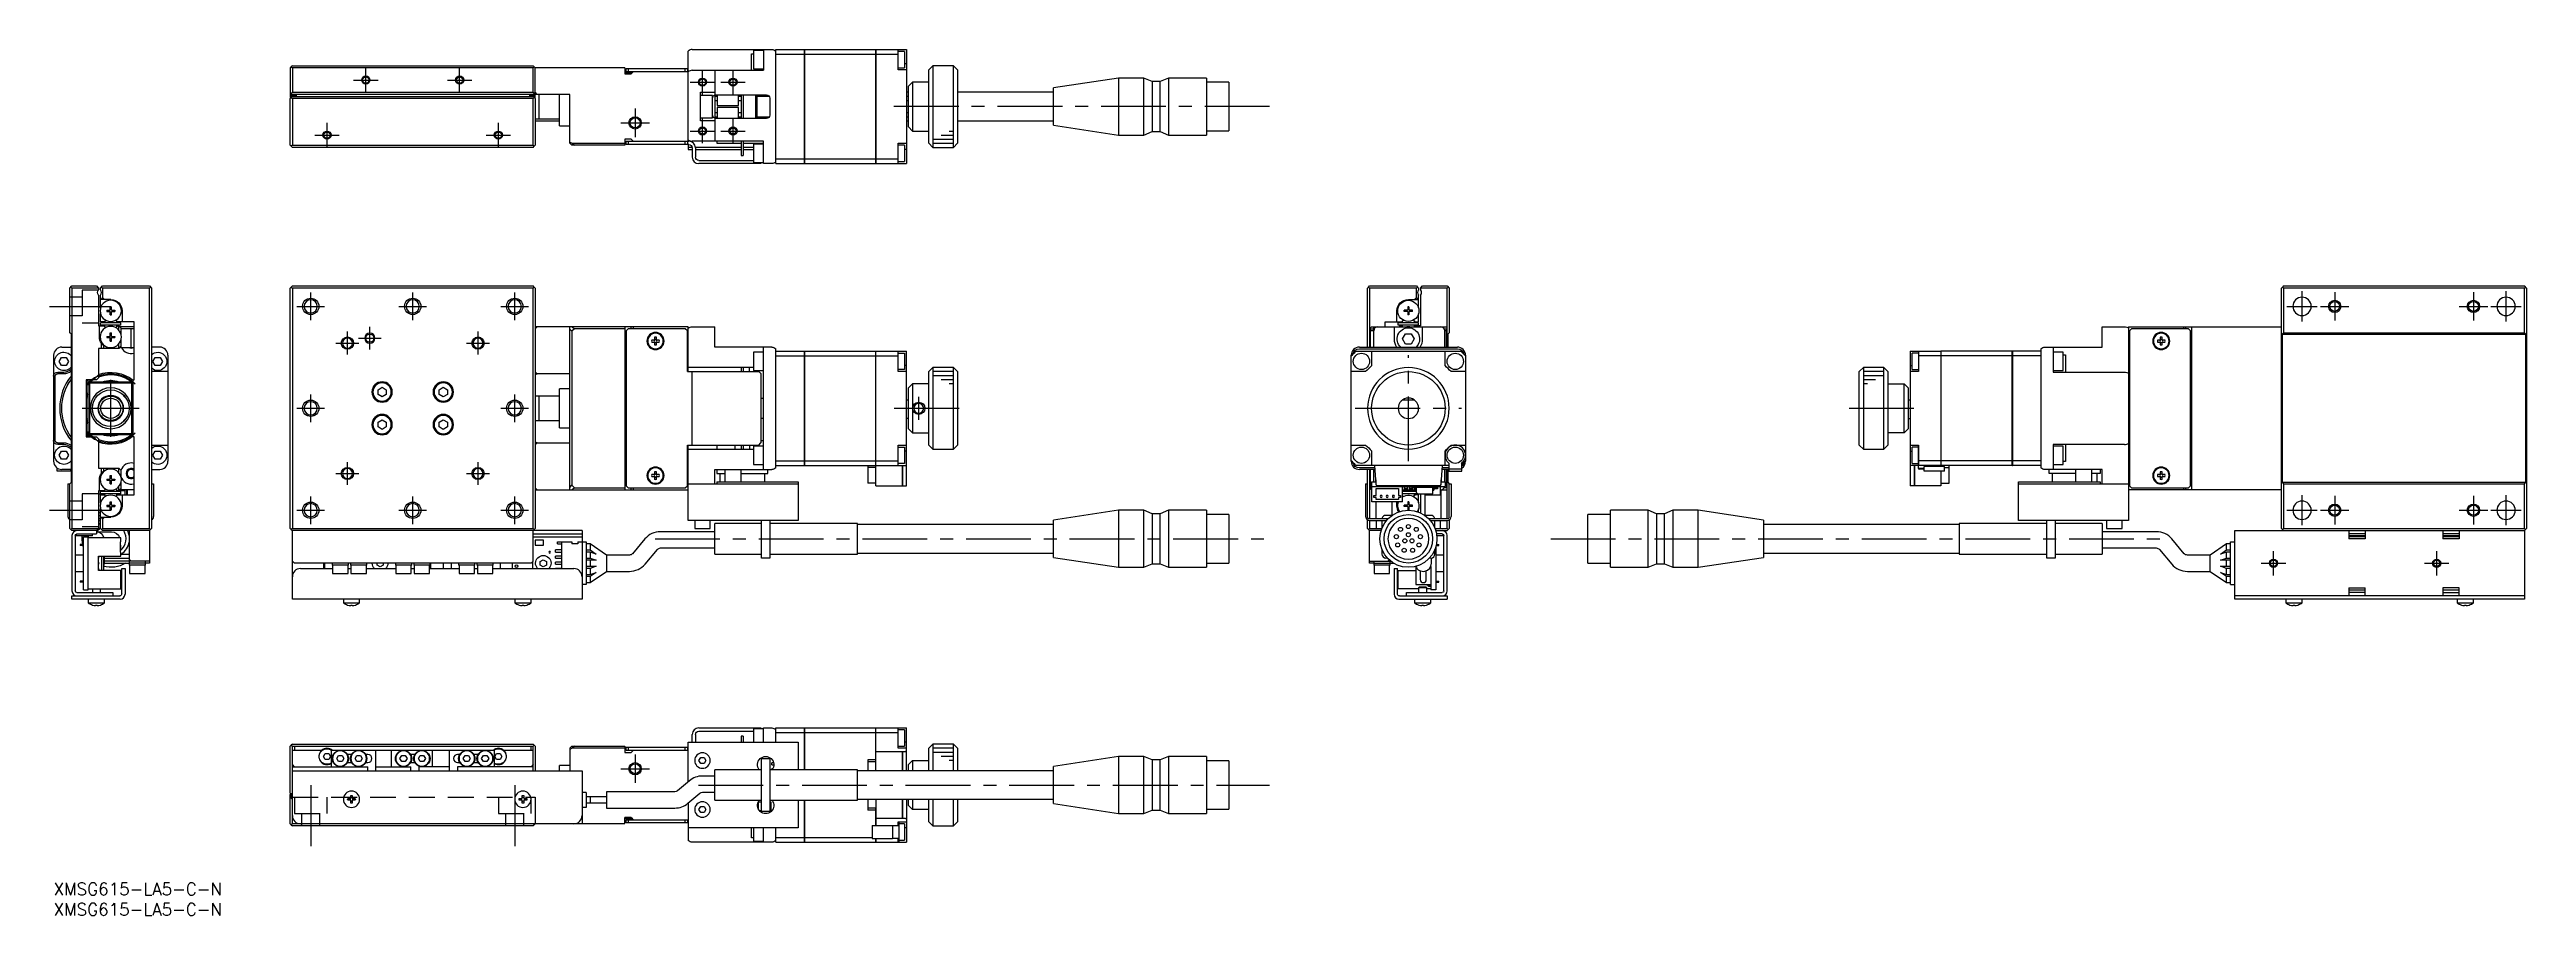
# Model space of a CAD drawing. Extents: x -1 to 606, y -8 to 204.
import ezdxf

# ---------------------------------------------------------------- set-up
doc = ezdxf.new("R2010")
doc.units = 0
doc.header["$LTSCALE"] = 0.5
doc.linetypes.add('CENTER', pattern=[50.8, 31.75, -6.35, 6.35, -6.35])
doc.linetypes.add('DASHED', pattern=[19.05, 12.7, -6.35])
for name, color, linetype in [('MSM_CENTER', 1, 'CENTER'), ('MSM_CONTINUOUS', 7, 'CONTINUOUS'), ('MSM_DASHED', 4, 'DASHED'), ('MSM_NARROW', 5, 'CONTINUOUS'), ('MSM_PART_NUMBER', 7, 'CONTINUOUS')]:
    doc.layers.add(name, color=color, linetype=linetype)
doc.styles.get("Standard").update_dxf_attribs({"font": 'txt.shx', "height": 1, "bigfont": 'bigfont.shx'})

# ---------------------------------------------------------------- blocks, each defined once
blk = doc.blocks.new('*U2')
at = {"layer": 'MSM_PART_NUMBER'}
blk.add_text('XMSG615-LA5-C-N', height=3, dxfattribs=at).set_placement((0, -3))
blk = doc.blocks.new('*U3')
at = {"layer": 'MSM_PART_NUMBER'}
blk.add_text('XMSG615-LA5-C-N', height=3, dxfattribs=at).set_placement((0, -8))

msp = doc.modelspace()

# ---------------------------------------------------------------- linework, layer by layer
at = {"layer": 'MSM_CENTER'}
for p, q in [((73.5, 196.89), (79.5, 196.89)), ((76.5, 193.89), (76.5, 199.89)), ((96.5, 196.89), (102.5, 196.89)), ((99.5, 193.89), (99.5, 199.89)), ((156, 196.39), (162, 196.39)), ((159, 193.39), (159, 199.39)), ((163.5, 196.39), (169.5, 196.39)), ((166.5, 193.39), (166.5, 199.39)), ((142.5, 189.89), (142.5, 182.89)), ((298, 190.39), (205, 190.39)), ((64, 183.39), (70, 183.39)), ((67, 180.39), (67, 186.39)), ((106, 183.39), (112, 183.39)), ((109, 180.39), (109, 186.39)), ((139, 186.39), (146, 186.39)), ((156, 184.39), (162, 184.39)), ((159, 181.39), (159, 187.39)), ((163.5, 184.39), (169.5, 184.39)), ((166.5, 181.39), (166.5, 187.39)), ((-1, 141.39), (14, 141.39)), ((59.6, 141.39), (66.4, 141.39)), ((63, 137.99), (63, 144.79)), ((84.6, 141.39), (91.4, 141.39)), ((88, 137.99), (88, 144.79)), ((109.6, 141.39), (116.4, 141.39)), ((113, 137.99), (113, 144.79)), ((547.3, 141.39), (554.7, 141.39)), ((551, 137.69), (551, 145.09)), ((555.5, 141.39), (562.5, 141.39)), ((559, 144.89), (559, 137.89)), ((589.5, 141.39), (596.5, 141.39)), ((593, 144.89), (593, 137.89)), ((597.3, 141.39), (604.7, 141.39)), ((601, 137.69), (601, 145.09)), ((72, 129.59), (72, 135.19)), ((74.7, 133.59), (80.3, 133.59)), ((77.5, 130.79), (77.5, 136.39)), ((104, 129.59), (104, 135.19)), ((69.2, 132.39), (74.8, 132.39)), ((101.2, 132.39), (106.8, 132.39)), ((332, 103.39), (332, 129.39)), ((14, 109.39), (14, 123.39)), ((7, 116.39), (21, 116.39)), ((59.6, 116.39), (66.4, 116.39)), ((63, 112.99), (63, 119.79)), ((109.6, 116.39), (116.4, 116.39)), ((113, 112.99), (113, 119.79)), ((206, 116.39), (224, 116.39)), ((212, 113.59), (212, 119.19)), ((319, 116.39), (345, 116.39)), ((440, 116.39), (458, 116.39)), ((69.2, 100.39), (74.8, 100.39)), ((72, 97.59), (72, 103.19)), ((101.2, 100.39), (106.8, 100.39)), ((104, 97.59), (104, 103.19)), ((-1, 91.39), (14, 91.39)), ((59.6, 91.39), (66.4, 91.39)), ((63, 87.99), (63, 94.79)), ((84.6, 91.39), (91.4, 91.39)), ((88, 87.99), (88, 94.79)), ((109.6, 91.39), (116.4, 91.39)), ((113, 87.99), (113, 94.79)), ((547.3, 91.39), (554.7, 91.39)), ((551, 87.69), (551, 95.09)), ((555.5, 91.39), (562.5, 91.39)), ((559, 94.89), (559, 87.89)), ((589.5, 91.39), (596.5, 91.39)), ((593, 94.89), (593, 87.89)), ((597.3, 91.39), (604.7, 91.39)), ((601, 87.69), (601, 95.09)), ((147.39, 84.39), (296.75, 84.39)), ((366.9, 84.39), (516.25, 84.39)), ((544, 75.39), (544, 81.39)), ((584, 75.39), (584, 81.39)), ((541, 78.39), (547, 78.39)), ((581, 78.39), (587, 78.39)), ((142.5, 31.5), (142.5, 24.5)), ((139, 28), (146, 28)), ((63, 24), (63, 9)), ((113, 24), (113, 9)), ((158, 24), (298, 24))]:
    msp.add_line(p, q, dxfattribs=at)
at = {"layer": 'MSM_CONTINUOUS'}
for p, q in [((58.5, 200.39), (58.25, 200.14)), ((58.5, 200.39), (117.5, 200.39)), ((117.75, 200.14), (117.5, 200.39)), ((155.5, 198.91), (155.5, 204.01)), ((156.5, 204.39), (176, 204.39)), ((171, 203.33), (171.5, 203.33)), ((171, 199.29), (171, 203.33)), ((171.5, 204.14), (171.5, 199.64)), ((174, 204.14), (171.5, 204.14)), ((174, 204.39), (174, 199.29)), ((177, 176.39), (177, 204.39)), ((177, 204.39), (183.99, 204.39)), ((177, 203.23), (183.99, 203.23)), ((183.99, 176.39), (183.99, 204.39)), ((184, 204.38), (183.99, 204.38)), ((184, 203.23), (183.99, 203.23)), ((184, 204.39), (201.49, 204.39)), ((184, 204.39), (184, 176.39)), ((184, 203.23), (201.49, 203.23)), ((201.49, 176.39), (201.49, 204.39)), ((201.5, 204.38), (201.49, 204.38)), ((201.5, 203.23), (201.49, 203.23)), ((201.5, 204.39), (209, 204.39)), ((201.5, 204.39), (201.5, 176.39)), ((201.5, 203.23), (207, 203.23)), ((207, 199.39), (207, 204.39)), ((208.5, 203.89), (207, 203.89)), ((208.5, 203.89), (208.5, 199.89)), ((209, 200.89), (208.5, 200.89)), ((209, 204.39), (209, 176.39)), ((215.5, 200.39), (214.5, 199.39)), ((220.5, 200.39), (215.5, 200.39)), ((215.5, 200.39), (215.5, 180.39)), ((221.5, 199.39), (220.5, 200.39)), ((220.5, 180.39), (220.5, 200.39)), ((58, 199.89), (58.25, 200.14)), ((58, 199.89), (58, 192.69)), ((58.25, 200.14), (58.5, 199.89)), ((117.5, 199.89), (58.5, 199.89)), ((58.5, 199.89), (58.5, 193.89)), ((117.5, 199.89), (117.75, 200.14)), ((117.5, 193.89), (117.5, 199.89)), ((117.75, 200.14), (118, 199.89)), ((118, 192.69), (118, 199.89)), ((140, 199.89), (118, 199.89)), ((140, 199.89), (140, 198.39)), ((141.75, 198.64), (140, 198.64)), ((140, 198.39), (141.5, 198.39)), ((140.3, 198.89), (140.3, 199.69)), ((140.3, 199.69), (155.3, 199.69)), ((155.5, 198.89), (140.3, 198.89)), ((140.8, 199.69), (140.8, 198.89)), ((142, 198.89), (141.5, 198.39)), ((154.8, 198.89), (154.8, 199.69)), ((155.3, 199.69), (155.3, 198.89)), ((155.5, 181.89), (155.5, 198.89)), ((156.5, 199.29), (174, 199.29)), ((162, 199.29), (162, 193.26)), ((171.5, 199.64), (174, 199.64)), ((207, 199.89), (208.5, 199.89)), ((209, 199.39), (207, 199.39)), ((209.5, 195.39), (210.5, 196.39)), ((209.5, 185.39), (209.5, 195.39)), ((210.5, 196.39), (210.5, 184.39)), ((214.5, 196.39), (210.5, 196.39)), ((214.5, 181.39), (214.5, 199.39)), ((221.5, 199.39), (221.5, 181.39)), ((261, 197.39), (245, 194.96)), ((245, 185.82), (245, 194.96)), ((261, 197.39), (261, 183.39)), ((267.2, 197.39), (261, 197.39)), ((267.2, 183.39), (267.2, 197.39)), ((269.2, 196.54), (267.2, 197.39)), ((269.2, 196.54), (269.2, 184.24)), ((271.2, 196.54), (269.2, 196.54)), ((273.2, 197.39), (271.2, 196.54)), ((271.2, 184.24), (271.2, 196.54)), ((273.2, 197.39), (273.2, 183.39)), ((282.5, 197.39), (273.2, 197.39)), ((282.5, 197.39), (282.5, 183.39)), ((288, 196.34), (282.5, 196.34)), ((288, 196.34), (288, 184.44)), ((58.5, 193.89), (58, 193.39)), ((126.5, 193.39), (58, 193.39)), ((58, 193.16), (59.4, 193.16)), ((58.1, 192.59), (58, 192.69)), ((58, 192.39), (58.25, 192.64)), ((58, 180.89), (58, 192.39)), ((58.1, 192.49), (58.1, 192.69)), ((58.5, 192.89), (58.25, 192.64)), ((58.25, 192.64), (58.5, 192.39)), ((59.1, 192.99), (58.4, 192.99)), ((58.5, 193.89), (117.5, 193.89)), ((58.5, 192.89), (117.5, 192.89)), ((58.5, 192.39), (58.5, 180.89)), ((117.5, 192.39), (58.5, 192.39)), ((59.4, 193.16), (59.4, 192.89)), ((116.6, 193.16), (116.6, 192.89)), ((118, 193.16), (116.6, 193.16)), ((117.6, 192.99), (116.9, 192.99)), ((118, 193.39), (117.5, 193.89)), ((117.75, 192.64), (117.5, 192.89)), ((117.5, 192.39), (117.75, 192.64)), ((117.5, 180.89), (117.5, 192.39)), ((117.75, 192.64), (118, 192.39)), ((118, 192.69), (117.9, 192.59)), ((117.9, 192.69), (117.9, 192.49)), ((118.5, 193.39), (118, 193.89)), ((118, 192.39), (118, 180.89)), ((119, 187.39), (119, 193.39)), ((124, 185.64), (124, 193.39)), ((126.5, 181.39), (126.5, 193.39)), ((158.5, 193.89), (162, 193.89)), ((158.5, 186.89), (158.5, 193.89)), ((161.5, 193.14), (158.5, 193.14)), ((161.5, 187.64), (161.5, 193.14)), ((162, 193.26), (162.09, 193.26)), ((162.01, 193.23), (162.09, 193.26)), ((162.1, 187.51), (162.1, 193.26)), ((162.6, 192.89), (162.1, 192.89)), ((162.1, 191.89), (162.6, 191.89)), ((162.6, 188.89), (162.1, 188.89)), ((162.3, 193.29), (174.7, 193.29)), ((162.5, 193.29), (162.5, 192.89)), ((162.6, 193.29), (162.6, 190.64)), ((162.6, 190.64), (167.8, 190.64)), ((162.6, 190.14), (162.6, 187.49)), ((167.8, 190.14), (162.6, 190.14)), ((167.8, 190.64), (167.8, 193.29)), ((168.5, 192.89), (167.8, 192.89)), ((167.8, 191.89), (168.5, 191.89)), ((167.8, 187.49), (167.8, 190.14)), ((168.5, 188.89), (167.8, 188.89)), ((168.5, 193.29), (168.5, 187.49)), ((169, 193.29), (169, 187.49)), ((172.1, 187.49), (172.1, 193.29)), ((172.3, 193.29), (172.3, 187.49)), ((175.39, 192.89), (172.3, 192.89)), ((175.5, 192.49), (175.5, 188.29)), ((209.5, 193.89), (209, 193.89)), ((209.5, 192.89), (209, 192.89)), ((209, 191.89), (209.5, 191.89)), ((209.5, 188.89), (209, 188.89)), ((245, 193.89), (221.5, 193.89)), ((118, 187.39), (124, 187.39)), ((118, 186.89), (124, 186.89)), ((124, 185.64), (126.5, 185.64)), ((141.5, 182.39), (140, 182.39)), ((140, 182.39), (140, 180.89)), ((141.5, 182.39), (142, 181.89)), ((158.5, 187.64), (161.5, 187.64)), ((162, 186.89), (158.5, 186.89)), ((162, 187.52), (162, 181.89)), ((162, 187.52), (162.09, 187.52)), ((162.09, 187.52), (162.01, 187.54)), ((162.1, 187.89), (162.6, 187.89)), ((174.7, 187.49), (162.3, 187.49)), ((162.5, 187.89), (162.5, 187.49)), ((167.8, 187.89), (168.5, 187.89)), ((172.3, 187.89), (175.39, 187.89)), ((209, 187.89), (209.5, 187.89)), ((209, 186.89), (209.5, 186.89)), ((210.5, 184.39), (209.5, 185.39)), ((210.5, 184.39), (214.5, 184.39)), ((221.5, 186.89), (245, 186.89)), ((245, 185.82), (261, 183.39)), ((261, 183.39), (267.2, 183.39)), ((267.2, 183.39), (269.2, 184.24)), ((269.2, 184.24), (271.2, 184.24)), ((271.2, 184.24), (273.2, 183.39)), ((273.2, 183.39), (282.5, 183.39)), ((282.5, 184.44), (288, 184.44)), ((58.25, 180.64), (58, 180.89)), ((58.5, 180.89), (58.25, 180.64)), ((58.25, 180.64), (58.5, 180.39)), ((58.5, 180.89), (117.5, 180.89)), ((117.5, 180.39), (58.5, 180.39)), ((117.75, 180.64), (117.5, 180.89)), ((117.5, 180.39), (117.75, 180.64)), ((118, 180.89), (117.75, 180.64)), ((126.5, 181.69), (127.11, 181.39)), ((127, 180.89), (126.5, 181.39)), ((140, 180.89), (127, 180.89)), ((127.11, 181.39), (140, 181.39)), ((127.11, 181.39), (127.61, 180.89)), ((140.3, 181.09), (140.3, 181.89)), ((140.3, 181.89), (155.7, 181.89)), ((155.7, 181.09), (140.3, 181.09)), ((140.8, 181.89), (140.8, 181.09)), ((154.8, 181.09), (154.8, 181.89)), ((155.3, 181.89), (155.3, 181.09)), ((155.5, 181.09), (155.5, 179.89)), ((156.49, 180.39), (155.5, 180.39)), ((155.5, 179.89), (156.5, 179.89)), ((174, 181.89), (156.5, 181.89)), ((156.5, 180.29), (156.5, 177.99)), ((168.5, 180.39), (157.3, 180.39)), ((157.3, 180.29), (157.3, 177.99)), ((157.3, 179.89), (168.5, 179.89)), ((158.1, 177.19), (171.5, 177.19)), ((173.3, 176.39), (158.1, 176.39)), ((162.5, 181.89), (162.5, 181.39)), ((162.5, 181.39), (168.5, 181.39)), ((168.5, 181.89), (168.5, 178.39)), ((168.5, 178.39), (169, 178.39)), ((169, 181.89), (169, 178.39)), ((169, 181.39), (174, 181.39)), ((171.5, 180.39), (169, 180.39)), ((169, 179.89), (171.5, 179.89)), ((171.5, 181.14), (171.5, 176.64)), ((174, 181.14), (171.5, 181.14)), ((171.5, 176.64), (174, 176.64)), ((172.8, 176.39), (172.8, 176.64)), ((173.3, 176.64), (173.3, 176.39)), ((174, 176.39), (174, 181.89)), ((176, 176.39), (174, 176.39)), ((177, 177.54), (183.99, 177.54)), ((177, 176.39), (183.99, 176.39)), ((184, 177.55), (183.99, 177.55)), ((184, 176.4), (183.99, 176.4)), ((184, 177.54), (201.49, 177.54)), ((184, 176.39), (201.49, 176.39)), ((201.5, 177.55), (201.49, 177.55)), ((201.5, 176.4), (201.49, 176.4)), ((201.5, 177.54), (207, 177.54)), ((201.5, 176.39), (209, 176.39)), ((207, 176.39), (207, 181.39)), ((207, 181.39), (209, 181.39)), ((208.5, 180.89), (207, 180.89)), ((207, 176.89), (208.5, 176.89)), ((208.5, 180.89), (208.5, 176.89)), ((209, 179.89), (208.5, 179.89)), ((214.5, 181.39), (215.5, 180.39)), ((215.5, 180.39), (220.5, 180.39)), ((220.5, 180.39), (221.5, 181.39)), ((4, 145.89), (4.5, 146.39)), ((4, 134.89), (4, 145.89)), ((4.5, 145.89), (4.25, 146.14)), ((4.5, 146.39), (10.5, 146.39)), ((4.5, 145.89), (4.5, 86.89)), ((11, 145.89), (4.5, 145.89)), ((10.5, 146.39), (11, 145.89)), ((11, 145.89), (11, 145.45)), ((11.5, 145.89), (12, 146.39)), ((11.5, 145.45), (11.5, 145.89)), ((12, 145.89), (11.75, 146.14)), ((12, 146.39), (23.5, 146.39)), ((23.5, 145.89), (12, 145.89)), ((12, 145.89), (12, 143.59)), ((23.5, 146.39), (24, 145.89)), ((23.75, 146.14), (23.5, 145.89)), ((23.5, 86.89), (23.5, 145.89)), ((24, 145.89), (24, 86.89)), ((58.25, 146.14), (58, 145.89)), ((58, 86.89), (58, 145.89)), ((58.5, 146.39), (58.25, 146.14)), ((58.25, 146.14), (58.5, 145.89)), ((58.5, 146.39), (117.5, 146.39)), ((117.5, 145.89), (58.5, 145.89)), ((58.5, 145.89), (58.5, 86.89)), ((117.75, 146.14), (117.5, 146.39)), ((117.5, 145.89), (117.75, 146.14)), ((117.5, 86.89), (117.5, 145.89)), ((118, 145.89), (117.75, 146.14)), ((118, 145.89), (118, 86.89)), ((322, 145.89), (322.25, 146.14)), ((322, 131.39), (322, 145.89)), ((322.25, 146.14), (322.5, 146.39)), ((322.5, 145.89), (322.25, 146.14)), ((322.5, 146.39), (334, 146.39)), ((322.5, 145.89), (322.5, 131.39)), ((334, 145.89), (322.5, 145.89)), ((334, 146.39), (334.25, 146.14)), ((334.25, 146.14), (334, 145.89)), ((334, 143.59), (334, 145.89)), ((334.25, 146.14), (334.5, 145.89)), ((334.5, 145.89), (334.5, 145.45)), ((335, 145.89), (335.5, 146.39)), ((335, 145.89), (335, 145.45)), ((341.5, 145.89), (335, 145.89)), ((335.5, 146.39), (341.5, 146.39)), ((341.5, 146.39), (342, 145.89)), ((341.75, 146.14), (341.5, 145.89)), ((341.5, 131.39), (341.5, 145.89)), ((342, 145.89), (342, 134.89)), ((546.25, 146.14), (546, 145.89)), ((546, 86.89), (546, 145.89)), ((546.5, 146.39), (546.25, 146.14)), ((546.25, 146.14), (546.5, 145.89)), ((546.5, 146.39), (605.5, 146.39)), ((546.5, 145.89), (546.5, 134.89)), ((605.5, 145.89), (546.5, 145.89)), ((606, 145.89), (605.5, 146.39)), ((605.5, 145.89), (605.75, 146.14)), ((605.5, 134.89), (605.5, 145.89)), ((606, 145.89), (606, 86.89)), ((11, 144.13), (11, 136.59)), ((11.5, 141), (11.5, 144.13)), ((14, 143.09), (11.5, 143.09)), ((12, 143.59), (11.65, 143.09)), ((12.5, 143.09), (12, 143.59)), ((13, 140.43), (13.8, 140.43)), ((13, 140.43), (13, 140.14)), ((13, 140.14), (13.8, 140.14)), ((13.53, 140.14), (13.53, 140.43)), ((13.86, 141.29), (14.15, 141.29)), ((13.86, 140.49), (13.86, 141.29)), ((14.15, 140.76), (13.86, 140.76)), ((13.86, 139.29), (13.86, 140.08)), ((13.86, 139.82), (14.15, 139.82)), ((14.15, 140.49), (14.15, 141.29)), ((14.15, 139.29), (14.15, 140.08)), ((14.21, 140.43), (15, 140.43)), ((14.21, 140.14), (15, 140.14)), ((14.47, 140.14), (14.47, 140.43)), ((15, 140.43), (15, 140.14)), ((16.8, 140.29), (16.8, 137.59)), ((329.2, 137.59), (329.2, 140.29)), ((331, 140.14), (331, 140.43)), ((331.79, 140.43), (331, 140.43)), ((331.79, 140.14), (331, 140.14)), ((331.53, 140.43), (331.53, 140.14)), ((332.14, 141.29), (331.85, 141.29)), ((331.85, 141.29), (331.85, 140.49)), ((332.14, 140.76), (331.85, 140.76)), ((331.85, 140.08), (331.85, 139.29)), ((331.85, 139.82), (332.14, 139.82)), ((332, 143.09), (334.5, 143.09)), ((332.14, 141.29), (332.14, 140.49)), ((332.14, 140.08), (332.14, 139.29)), ((333, 140.43), (332.2, 140.43)), ((333, 140.14), (332.2, 140.14)), ((332.47, 140.43), (332.47, 140.14)), ((333, 140.14), (333, 140.43)), ((334, 143.59), (333.5, 143.09)), ((334.35, 143.09), (334, 143.59)), ((334.5, 141), (334.5, 144.13)), ((335, 144.13), (335, 136.59)), ((4.35, 134.54), (4, 134.89)), ((4.35, 98.24), (4.35, 134.54)), ((11, 136.59), (12.45, 136.59)), ((11.23, 133.93), (11.23, 136.59)), ((11.5, 137.59), (11.5, 139.57)), ((12.45, 137.59), (11.5, 137.59)), ((11.5, 136.79), (11.5, 137.39)), ((16.5, 137.39), (11.5, 137.39)), ((16.5, 136.79), (11.5, 136.79)), ((12.62, 137.88), (12.45, 137.59)), ((12.58, 136.36), (12.45, 136.59)), ((12.58, 136.39), (12.57, 136.39)), ((13, 134.03), (13.8, 134.03)), ((13, 134.03), (13, 133.74)), ((13, 133.74), (13.8, 133.74)), ((13.53, 133.74), (13.53, 134.03)), ((13.86, 139.29), (14.15, 139.29)), ((13.86, 134.89), (14.15, 134.89)), ((13.86, 134.09), (13.86, 134.89)), ((14.15, 134.36), (13.86, 134.36)), ((13.86, 132.89), (13.86, 133.68)), ((14.15, 134.09), (14.15, 134.89)), ((14.15, 132.89), (14.15, 133.68)), ((14.21, 134.03), (15, 134.03)), ((14.21, 133.74), (15, 133.74)), ((14.47, 133.74), (14.47, 134.03)), ((15, 134.03), (15, 133.74)), ((15.55, 137.59), (15.38, 137.88)), ((15.55, 136.59), (15.42, 136.36)), ((15.43, 136.39), (15.42, 136.39)), ((19.7, 137.59), (15.55, 137.59)), ((15.55, 136.59), (16, 136.59)), ((16, 135.55), (16, 136.59)), ((16, 136.59), (16.5, 136.09)), ((19.7, 136.39), (16.2, 136.39)), ((16.5, 136.79), (16.5, 137.39)), ((16.5, 136.09), (16.5, 134.6)), ((19.7, 135.84), (16.5, 135.84)), ((19, 131.34), (19, 135.84)), ((19.7, 123.39), (19.7, 137.59)), ((118, 135.89), (118.5, 136.39)), ((155.5, 136.39), (118, 136.39)), ((126.5, 96.39), (126.5, 136.39)), ((127, 135.28), (126.5, 135.78)), ((127.61, 135.89), (127, 135.28)), ((127, 135.28), (127, 97.5)), ((127.11, 136.39), (127.61, 135.89)), ((140, 135.89), (127.61, 135.89)), ((140, 136.39), (140, 96.39)), ((140.8, 135.89), (140.3, 135.39)), ((140.3, 135.39), (140.3, 97.39)), ((154.8, 135.89), (140.8, 135.89)), ((141.5, 135.89), (141.5, 136.39)), ((142, 136.39), (142, 135.89)), ((147.26, 133.81), (147.26, 133.13)), ((147.74, 133.13), (147.74, 133.81)), ((155.3, 135.39), (154.8, 135.89)), ((155.3, 125.39), (155.3, 135.39)), ((155.5, 125.39), (155.5, 136.39)), ((156.5, 136.39), (162, 136.39)), ((162, 131.39), (162, 136.39)), ((323, 136.39), (322.5, 135.89)), ((322.7, 131.39), (322.7, 135.89)), ((322.7, 135.89), (323.5, 135.89)), ((323.5, 135.39), (322.7, 135.39)), ((323, 136.39), (341.5, 136.39)), ((323.5, 135.39), (323.5, 136.39)), ((323.5, 131.39), (323.5, 135.39)), ((326.3, 137.59), (330.45, 137.59)), ((326.3, 136.39), (326.3, 137.59)), ((328.5, 136.39), (328.5, 133.39)), ((329.5, 136.79), (329.5, 137.39)), ((334.5, 137.39), (329.5, 137.39)), ((334.5, 136.79), (329.5, 136.79)), ((329.8, 136.39), (330, 136.59)), ((330, 136.59), (330, 136.39)), ((330.45, 136.59), (330, 136.59)), ((330.45, 137.59), (330.62, 137.88)), ((330.45, 136.59), (330.57, 136.39)), ((330.56, 133.39), (331.28, 134.64)), ((331.28, 134.64), (332.72, 134.64)), ((332.14, 139.29), (331.85, 139.29)), ((332.72, 134.64), (333.44, 133.39)), ((333.38, 137.88), (333.55, 137.59)), ((333.43, 136.39), (333.55, 136.59)), ((333.55, 137.59), (334.5, 137.59)), ((335, 136.59), (333.55, 136.59)), ((334.5, 137.59), (334.5, 139.57)), ((334.5, 136.79), (334.5, 137.39)), ((334.77, 136.59), (334.77, 136.39)), ((335.5, 133.39), (335.5, 136.39)), ((340.5, 136.19), (340.5, 136.39)), ((340.77, 135.89), (341.3, 135.89)), ((341.3, 135.39), (340.9, 135.39)), ((340.9, 131.39), (340.9, 135.39)), ((341.3, 135.89), (341.3, 131.39)), ((342, 134.89), (341.65, 134.54)), ((341.65, 134.54), (341.65, 131.39)), ((502, 131.39), (502, 136.39)), ((502, 136.39), (507.5, 136.39)), ((508.5, 136.39), (508.5, 88.89)), ((508.5, 136.39), (546, 136.39)), ((509.2, 135.89), (508.7, 135.39)), ((508.7, 135.39), (508.7, 97.39)), ((523.2, 135.89), (509.2, 135.89)), ((516.26, 133.81), (516.26, 133.13)), ((516.74, 133.13), (516.74, 133.81)), ((522, 135.89), (522, 136.39)), ((522.5, 135.89), (522.5, 136.39)), ((523.7, 135.39), (523.2, 135.89)), ((523.7, 97.39), (523.7, 135.39)), ((524, 96.39), (524, 136.39)), ((546.5, 134.89), (546.15, 134.54)), ((546.15, 134.54), (546.15, 98.24)), ((546.15, 134.54), (605.85, 134.54)), ((546.5, 134.89), (605.5, 134.89)), ((605.85, 134.54), (605.5, 134.89)), ((605.85, 98.24), (605.85, 134.54)), ((0, 129.39), (0, 103.39)), ((1.35, 127.89), (1.92, 128.89)), ((1.92, 126.89), (1.35, 127.89)), ((1.92, 128.89), (3.08, 128.89)), ((2, 131.39), (4.35, 131.39)), ((3.08, 128.89), (3.65, 127.89)), ((3.65, 127.89), (3.08, 126.89)), ((16, 131.09), (11, 131.09)), ((11, 131.09), (11, 123.89)), ((11.7, 131.09), (11.7, 132.37)), ((12.2, 131.81), (12.2, 131.09)), ((13.86, 133.42), (14.15, 133.42)), ((13.86, 132.89), (14.15, 132.89)), ((16, 131.09), (16, 132.23)), ((16.5, 131.59), (16, 131.09)), ((16.5, 133.17), (16.5, 131.34)), ((16.5, 131.34), (19.7, 131.34)), ((26, 131.39), (24, 131.39)), ((24.35, 127.89), (24.92, 128.89)), ((24.92, 126.89), (24.35, 127.89)), ((24.92, 128.89), (26.08, 128.89)), ((26.08, 128.89), (26.65, 127.89)), ((26.65, 127.89), (26.08, 126.89)), ((28, 129.39), (28, 125.39)), ((147.26, 133.13), (146.58, 133.13)), ((146.58, 132.65), (147.26, 132.65)), ((147.26, 132.65), (147.26, 131.97)), ((148.42, 133.13), (147.74, 133.13)), ((147.74, 131.97), (147.74, 132.65)), ((147.74, 132.65), (148.42, 132.65)), ((176, 131.39), (162, 131.39)), ((174, 130.14), (171.5, 130.14)), ((171.5, 130.14), (171.5, 125.64)), ((174, 101.39), (174, 131.39)), ((177, 101.77), (177, 131.01)), ((177, 130.39), (183.99, 130.39)), ((177, 129.23), (183.99, 129.23)), ((183.99, 102.39), (183.99, 130.39)), ((184, 130.38), (183.99, 130.38)), ((184, 129.23), (183.99, 129.23)), ((184, 130.39), (201.49, 130.39)), ((184, 130.39), (184, 102.39)), ((184, 129.23), (201.49, 129.23)), ((201.49, 98.39), (201.49, 130.39)), ((201.5, 130.38), (201.49, 130.38)), ((201.5, 129.23), (201.49, 129.23)), ((201.5, 130.39), (209, 130.39)), ((201.5, 97.39), (201.5, 130.39)), ((201.5, 129.23), (207, 129.23)), ((207, 125.39), (207, 130.39)), ((207, 129.89), (208.5, 129.89)), ((208.5, 129.89), (208.5, 125.89)), ((209, 97.39), (209, 130.39)), ((318, 103.39), (318, 129.39)), ((319.15, 130.39), (344.85, 130.39)), ((320, 131.39), (344, 131.39)), ((320, 131.01), (344, 131.01)), ((323, 130.39), (323, 126.89)), ((331.28, 132.14), (330.56, 133.39)), ((332.72, 132.14), (331.28, 132.14)), ((333.44, 133.39), (332.72, 132.14)), ((341, 126.89), (341, 130.39)), ((346, 129.39), (346, 103.39)), ((455, 130.39), (462.5, 130.39)), ((455, 130.39), (455, 97.39)), ((457, 129.89), (455.5, 129.89)), ((455.5, 125.89), (455.5, 129.89)), ((457, 130.39), (457, 125.39)), ((462.5, 129.23), (457, 129.23)), ((462.5, 130.39), (462.5, 102.09)), ((462.5, 130.38), (462.51, 130.38)), ((462.5, 129.23), (462.51, 129.23)), ((480, 130.39), (462.51, 130.39)), ((462.51, 130.39), (462.51, 102.09)), ((480, 129.23), (462.51, 129.23)), ((480, 102.39), (480, 130.39)), ((480, 130.38), (480.01, 130.38)), ((480, 129.23), (480.01, 129.23)), ((487, 130.39), (480.01, 130.39)), ((480.01, 130.39), (480.01, 102.39)), ((487, 129.23), (480.01, 129.23)), ((487, 131.01), (487, 101.77)), ((488, 131.39), (502, 131.39)), ((490, 131.39), (490, 125.29)), ((492.5, 130.14), (490, 130.14)), ((492.5, 125.64), (492.5, 130.14)), ((492.5, 129.47), (493, 129.47)), ((493, 129.47), (493, 125.29)), ((508.7, 130.89), (508.5, 130.89)), ((516.26, 133.13), (515.58, 133.13)), ((515.58, 132.65), (516.26, 132.65)), ((516.26, 132.65), (516.26, 131.97)), ((517.42, 133.13), (516.74, 133.13)), ((516.74, 131.97), (516.74, 132.65)), ((516.74, 132.65), (517.42, 132.65)), ((523.7, 130.89), (524, 130.89)), ((524, 130.14), (523.7, 130.14)), ((0.38, 108.61), (0.38, 124.16)), ((1, 125.29), (2.5, 125.29)), ((1.13, 124.91), (2.5, 124.91)), ((3.08, 126.89), (1.92, 126.89)), ((10.5, 123.39), (8, 123.39)), ((8, 123.39), (8, 109.39)), ((8.5, 122.09), (8.8, 122.39)), ((8.5, 110.69), (8.5, 122.09)), ((9.3, 122.89), (8.8, 122.39)), ((8.8, 122.39), (8.8, 110.39)), ((19, 122.59), (9, 122.59)), ((9.3, 122.89), (18.7, 122.89)), ((9.79, 123.39), (11, 124.59)), ((11, 123.89), (10.5, 123.39)), ((18.7, 122.89), (19, 122.59)), ((19.2, 122.39), (19, 122.59)), ((19.2, 110.39), (19.2, 122.39)), ((19.2, 122.39), (19.5, 122.09)), ((19.5, 109.39), (19.5, 123.39)), ((19.5, 123.39), (19.7, 123.39)), ((28, 125.39), (24, 125.39)), ((26.08, 126.89), (24.92, 126.89)), ((28, 125.39), (28, 107.39)), ((79.5, 120.96), (80.5, 121.54)), ((80.5, 121.54), (81.5, 120.96)), ((94.5, 120.96), (95.5, 121.54)), ((95.5, 121.54), (96.5, 120.96)), ((118.5, 124.87), (118, 125.37)), ((118, 124.69), (118.5, 124.87)), ((126.5, 124.87), (118.5, 124.87)), ((140.3, 126.39), (140, 126.39)), ((140, 124.64), (140.3, 124.64)), ((171.5, 126.39), (155.3, 126.39)), ((155.3, 125.39), (172.8, 125.39)), ((156.5, 107.39), (156.5, 125.39)), ((168.5, 126.39), (168.5, 125.39)), ((169, 126.39), (169, 125.39)), ((170.5, 125.39), (170.5, 126.39)), ((171.5, 125.64), (174, 125.64)), ((173.3, 124.89), (172.8, 125.39)), ((173.3, 124.89), (173.3, 107.89)), ((208.5, 125.89), (207, 125.89)), ((209, 125.39), (207, 125.39)), ((209, 126.89), (208.5, 126.89)), ((209.5, 121.39), (210.5, 122.39)), ((210.5, 122.39), (210.5, 110.39)), ((214.5, 122.39), (210.5, 122.39)), ((215.5, 126.39), (214.5, 125.39)), ((214.5, 107.39), (214.5, 125.39)), ((220.5, 126.39), (215.5, 126.39)), ((215.5, 126.39), (215.5, 106.39)), ((221.5, 125.39), (220.5, 126.39)), ((220.5, 106.39), (220.5, 126.39)), ((221.5, 125.39), (221.5, 107.39)), ((321.5, 125.39), (318, 125.39)), ((346, 125.39), (342.5, 125.39)), ((443.5, 126.39), (442.5, 125.39)), ((442.5, 107.39), (442.5, 125.39)), ((448.5, 126.39), (443.5, 126.39)), ((443.5, 126.39), (443.5, 106.39)), ((449.5, 125.39), (448.5, 126.39)), ((448.5, 106.39), (448.5, 126.39)), ((449.5, 125.39), (449.5, 107.39)), ((449.5, 122.39), (453.5, 122.39)), ((454.5, 121.39), (453.5, 122.39)), ((453.5, 110.39), (453.5, 122.39)), ((455, 126.89), (455.5, 126.89)), ((457, 125.39), (455, 125.39)), ((455.5, 125.89), (457, 125.89)), ((490, 125.64), (492.5, 125.64)), ((490, 125.29), (507.5, 125.29)), ((508.7, 126.39), (508.5, 126.39)), ((508.7, 125.39), (508.5, 125.39)), ((508.7, 123.89), (508.5, 123.89)), ((523.7, 124.64), (524, 124.64)), ((17.2, 119.36), (17.2, 119.55)), ((17.2, 119.36), (17.43, 119.14)), ((17.43, 119.31), (17.43, 119.14)), ((17.43, 119.14), (17.56, 119.14)), ((17.56, 119.14), (17.56, 119.14)), ((79.5, 119.81), (79.5, 120.96)), ((80.5, 119.23), (79.5, 119.81)), ((81.5, 119.81), (80.5, 119.23)), ((81.5, 120.96), (81.5, 119.81)), ((94.5, 119.81), (94.5, 120.96)), ((95.5, 119.23), (94.5, 119.81)), ((96.5, 119.81), (95.5, 119.23)), ((96.5, 120.96), (96.5, 119.81)), ((124, 119.39), (118, 119.39)), ((119, 113.39), (119, 119.39)), ((126.5, 121.14), (124, 121.14)), ((124, 111.64), (124, 121.14)), ((140.2, 121.39), (140, 121.19)), ((140.3, 121.39), (140.2, 121.39)), ((140.2, 121.39), (140.2, 111.39)), ((173.3, 118.89), (174, 118.89)), ((209.5, 118.39), (209, 118.39)), ((209.5, 111.39), (209.5, 121.39)), ((333.5, 118.39), (330.5, 118.39)), ((454.5, 121.39), (454.5, 111.39)), ((455, 118.39), (454.5, 118.39)), ((523.8, 121.39), (523.7, 121.39)), ((524, 121.19), (523.8, 121.39)), ((523.8, 111.39), (523.8, 121.39)), ((8, 109.39), (10.5, 109.39)), ((8.8, 110.39), (8.5, 110.69)), ((8.8, 110.39), (9, 110.19)), ((9, 110.19), (19, 110.19)), ((9.3, 109.89), (9, 110.19)), ((18.7, 109.89), (9.3, 109.89)), ((11, 108.18), (9.79, 109.39)), ((10.5, 109.39), (11, 108.89)), ((11.04, 115.33), (11.04, 115.32)), ((12.56, 113.59), (12.63, 113.59)), ((12.69, 113.52), (12.63, 113.59)), ((15.38, 113.59), (15.31, 113.52)), ((15.38, 113.59), (15.44, 113.59)), ((16.97, 115.32), (16.97, 115.32)), ((17.43, 113.64), (17.2, 113.41)), ((17.2, 113.22), (17.2, 113.41)), ((17.56, 113.64), (17.43, 113.64)), ((17.43, 113.64), (17.43, 113.47)), ((17.56, 113.64), (17.56, 113.64)), ((19.2, 110.39), (18.7, 109.89)), ((19.5, 110.69), (19.2, 110.39)), ((19.7, 109.39), (19.5, 109.39)), ((19.7, 95.19), (19.7, 109.39)), ((79.5, 112.96), (80.5, 113.54)), ((79.5, 111.81), (79.5, 112.96)), ((80.5, 111.23), (79.5, 111.81)), ((80.5, 113.54), (81.5, 112.96)), ((81.5, 111.81), (80.5, 111.23)), ((81.5, 112.96), (81.5, 111.81)), ((94.5, 112.96), (95.5, 113.54)), ((94.5, 111.81), (94.5, 112.96)), ((95.5, 111.23), (94.5, 111.81)), ((95.5, 113.54), (96.5, 112.96)), ((96.5, 111.81), (95.5, 111.23)), ((96.5, 112.96), (96.5, 111.81)), ((118, 113.39), (124, 113.39)), ((124, 111.64), (126.5, 111.64)), ((140, 111.59), (140.2, 111.39)), ((140.2, 111.39), (140.3, 111.39)), ((174, 113.89), (173.3, 113.89)), ((209.5, 113.89), (209, 113.89)), ((210.5, 110.39), (209.5, 111.39)), ((210.5, 110.39), (214.5, 110.39)), ((453.5, 110.39), (449.5, 110.39)), ((453.5, 110.39), (454.5, 111.39)), ((454.5, 113.89), (455, 113.89)), ((523.7, 111.39), (523.8, 111.39)), ((523.8, 111.39), (524, 111.59)), ((2.5, 107.49), (1, 107.49)), ((2.5, 107.87), (1.13, 107.87)), ((1.35, 104.89), (1.92, 105.89)), ((1.92, 103.89), (1.35, 104.89)), ((1.92, 105.89), (3.08, 105.89)), ((3.08, 103.89), (1.92, 103.89)), ((3.08, 105.89), (3.65, 104.89)), ((3.65, 104.89), (3.08, 103.89)), ((11, 108.89), (11, 101.69)), ((24, 107.39), (28, 107.39)), ((24.35, 104.89), (24.92, 105.89)), ((24.92, 103.89), (24.35, 104.89)), ((24.92, 105.89), (26.08, 105.89)), ((26.08, 103.89), (24.92, 103.89)), ((26.08, 105.89), (26.65, 104.89)), ((26.65, 104.89), (26.08, 103.89)), ((28, 107.39), (28, 103.39)), ((118.5, 107.9), (118, 108.08)), ((118, 107.4), (118.5, 107.9)), ((118.5, 107.9), (126.5, 107.9)), ((140.3, 108.14), (140, 108.14)), ((140, 106.39), (140.3, 106.39)), ((155.3, 107.39), (172.8, 107.39)), ((155.3, 97.39), (155.3, 107.39)), ((155.3, 106.39), (171.5, 106.39)), ((155.5, 88.89), (155.5, 107.39)), ((162.5, 107.39), (162.5, 106.39)), ((167, 106.39), (167, 107.39)), ((168.5, 107.39), (168.5, 106.39)), ((169, 107.39), (169, 106.39)), ((170.5, 107.39), (170.5, 106.39)), ((174, 107.14), (171.5, 107.14)), ((171.5, 107.14), (171.5, 102.64)), ((172.8, 107.39), (173.3, 107.89)), ((174, 108.39), (173.3, 108.39)), ((177, 103.54), (183.99, 103.54)), ((184, 103.55), (183.99, 103.55)), ((184, 103.54), (201.49, 103.54)), ((201.5, 103.55), (201.49, 103.55)), ((201.5, 103.54), (207, 103.54)), ((207, 102.39), (207, 107.39)), ((207, 107.39), (209, 107.39)), ((207, 106.89), (208.5, 106.89)), ((208.5, 106.89), (208.5, 102.89)), ((209, 105.89), (208.5, 105.89)), ((214.5, 107.39), (215.5, 106.39)), ((215.5, 106.39), (220.5, 106.39)), ((220.5, 106.39), (221.5, 107.39)), ((318, 107.39), (321.5, 107.39)), ((323, 105.89), (323, 102.39)), ((341, 102.39), (341, 105.89)), ((342.5, 107.39), (346, 107.39)), ((442.5, 107.39), (443.5, 106.39)), ((443.5, 106.39), (448.5, 106.39)), ((448.5, 106.39), (449.5, 107.39)), ((455, 107.39), (457, 107.39)), ((455, 105.89), (455.5, 105.89)), ((455.5, 102.89), (455.5, 106.89)), ((456.9, 106.89), (455.5, 106.89)), ((456.9, 107.39), (456.9, 101.79)), ((457, 107.39), (457, 104.89)), ((457, 104.89), (457, 102.39)), ((457, 104.89), (457, 103.54)), ((462.5, 103.54), (457, 103.54)), ((462.5, 103.55), (462.51, 103.55)), ((480, 103.54), (462.51, 103.54)), ((480, 103.55), (480.01, 103.55)), ((487, 103.54), (480.01, 103.54)), ((490, 107.49), (490, 101.39)), ((507.5, 107.49), (490, 107.49)), ((492.5, 107.14), (490, 107.14)), ((492.5, 102.64), (492.5, 107.14)), ((493, 103.31), (492.5, 103.31)), ((493, 107.49), (493, 103.31)), ((508.5, 108.89), (508.7, 108.89)), ((508.7, 107.39), (508.5, 107.39)), ((508.5, 106.39), (508.7, 106.39)), ((524, 108.14), (523.7, 108.14)), ((0.9, 100.99), (0.9, 101.72)), ((4.1, 100.99), (0.9, 100.99)), ((4.35, 101.39), (2, 101.39)), ((3.5, 97.89), (4, 97.89)), ((3.5, 97.89), (3.5, 89.89)), ((4, 97.89), (4.35, 98.24)), ((4, 86.89), (4, 97.89)), ((4.1, 101.39), (4.1, 100.99)), ((11, 101.69), (16, 101.69)), ((11.23, 96.19), (11.23, 98.84)), ((11.7, 100.4), (11.7, 101.69)), ((12.2, 101.69), (12.2, 100.97)), ((13, 99.03), (13.8, 99.03)), ((13, 99.03), (13, 98.74)), ((13, 98.74), (13.8, 98.74)), ((13.53, 98.74), (13.53, 99.03)), ((13.86, 99.89), (14.15, 99.89)), ((13.86, 99.09), (13.86, 99.89)), ((14.15, 99.36), (13.86, 99.36)), ((13.86, 97.89), (13.86, 98.68)), ((13.86, 98.42), (14.15, 98.42)), ((13.86, 97.89), (14.15, 97.89)), ((14.15, 99.09), (14.15, 99.89)), ((14.15, 97.89), (14.15, 98.68)), ((14.21, 99.03), (15, 99.03)), ((14.21, 98.74), (15, 98.74)), ((14.47, 98.74), (14.47, 99.03)), ((15, 99.03), (15, 98.74)), ((16, 100.55), (16, 101.69)), ((16, 101.69), (16.5, 101.19)), ((16, 96.19), (16, 97.23)), ((16.5, 101.19), (16.5, 99.6)), ((16.5, 98.17), (16.5, 96.69)), ((24, 101.39), (26, 101.39)), ((24, 97.89), (24.5, 97.89)), ((24.5, 97.89), (24.5, 89.89)), ((126.5, 97), (127, 97.5)), ((127, 97.5), (127.61, 96.89)), ((140.3, 97.39), (140.8, 96.89)), ((147.26, 100.13), (146.58, 100.13)), ((146.58, 99.65), (147.26, 99.65)), ((147.26, 100.81), (147.26, 100.13)), ((147.26, 99.65), (147.26, 98.97)), ((147.74, 100.13), (147.74, 100.81)), ((148.42, 100.13), (147.74, 100.13)), ((147.74, 99.65), (148.42, 99.65)), ((147.74, 98.97), (147.74, 99.65)), ((154.8, 96.89), (155.3, 97.39)), ((155.5, 97.89), (182.5, 97.89)), ((162, 101.39), (176, 101.39)), ((162, 97.89), (162, 101.39)), ((162.5, 101.39), (162.5, 100.39)), ((162.5, 100.39), (164.5, 100.39)), ((162.5, 98.39), (182.5, 98.39)), ((162.5, 98.39), (162.5, 97.89)), ((163.25, 100.39), (163.25, 98.39)), ((164.5, 101.39), (164.5, 98.39)), ((168.5, 98.39), (168.5, 101.39)), ((168.5, 100.39), (175, 100.39)), ((171.5, 102.64), (174, 102.64)), ((174.25, 100.39), (174.25, 98.39)), ((175, 100.39), (175, 101.39)), ((177, 102.39), (183.99, 102.39)), ((182.5, 98.39), (182.5, 88.89)), ((184, 102.4), (183.99, 102.4)), ((184, 102.39), (201.49, 102.39)), ((199.5, 102.39), (199.5, 97.99)), ((201.49, 101.89), (199.5, 101.89)), ((201.5, 97.99), (199.5, 97.99)), ((201.5, 102.4), (201.49, 102.4)), ((201.49, 102.09), (201.5, 102.09)), ((201.49, 100.99), (201.5, 100.99)), ((201.5, 98.39), (201.49, 98.39)), ((201.5, 102.39), (209, 102.39)), ((201.5, 97.39), (207.99, 97.39)), ((208.5, 102.89), (207, 102.89)), ((207.99, 97.39), (207.99, 102.39)), ((208, 97.4), (207.99, 97.4)), ((208, 102.39), (208, 97.39)), ((208, 97.39), (209, 97.39)), ((342, 102.39), (319.15, 102.39)), ((323.79, 101.77), (320, 101.77)), ((323.82, 101.39), (320, 101.39)), ((321.5, 97.89), (321.5, 89.89)), ((321.5, 97.89), (322, 97.89)), ((322, 97.89), (322, 101.39)), ((322, 89.59), (322, 97.89)), ((322.5, 101.39), (322.5, 89.39)), ((322.7, 96.89), (322.7, 101.39)), ((322.7, 97.39), (323, 97.39)), ((323, 98.39), (324.03, 98.39)), ((323, 98.39), (323, 97.19)), ((323, 97.19), (341, 97.19)), ((323.07, 93.49), (323.07, 97.19)), ((323.5, 98.39), (323.5, 101.39)), ((324.08, 97.67), (323.75, 102.39)), ((324, 98.81), (324, 98.39)), ((339.62, 97.39), (324.38, 97.39)), ((330.57, 93.49), (330.57, 97.19)), ((331, 97.19), (331, 96.39)), ((331.75, 97.19), (331.75, 96.39)), ((332.25, 97.19), (332.25, 96.39)), ((332.95, 96.96), (332.95, 97.19)), ((333.2, 96.96), (333.2, 97.19)), ((333.27, 96.96), (333.27, 97.19)), ((333.5, 97.19), (333.5, 97.19)), ((334.69, 97.19), (334.69, 97.09)), ((335.5, 97.19), (335.5, 97.09)), ((336.1, 97.19), (336.1, 97.09)), ((336.22, 97.19), (336.22, 97.09)), ((338.22, 97.19), (338.22, 97.1)), ((338.64, 97.19), (338.64, 96.96)), ((338.7, 97.19), (338.7, 96.96)), ((338.95, 97.19), (338.95, 96.96)), ((339.17, 97.19), (339.17, 96.64)), ((339.9, 95.19), (339.9, 97.19)), ((340.25, 102.39), (339.92, 97.67)), ((339.97, 98.39), (341, 98.39)), ((340, 98.39), (340, 98.81)), ((341.9, 101.39), (340.18, 101.39)), ((341.9, 101.77), (340.21, 101.77)), ((340.9, 98.39), (340.9, 101.39)), ((341, 98.39), (341, 97.19)), ((341, 97.39), (341.3, 97.39)), ((341.3, 101.39), (341.3, 96.89)), ((341.5, 89.39), (341.5, 101.39)), ((341.65, 101.39), (341.65, 98.24)), ((341.65, 98.24), (342, 97.89)), ((341.9, 102.09), (341.9, 100.99)), ((342, 102.09), (341.9, 102.09)), ((341.9, 100.99), (345.1, 100.99)), ((342, 101.49), (342, 102.89)), ((345, 101.49), (342, 101.49)), ((342, 89.59), (342, 97.89)), ((342, 97.89), (342.5, 97.89)), ((342.5, 97.89), (342.5, 89.89)), ((345, 102.89), (345, 101.49)), ((345.1, 102.09), (345, 102.09)), ((345.1, 100.99), (345.1, 102.09)), ((456.9, 102.39), (455, 102.39)), ((456, 97.39), (455, 97.39)), ((455.5, 102.89), (457, 102.89)), ((456, 97.39), (456, 102.39)), ((456, 97.4), (456.01, 97.4)), ((456.01, 102.39), (456.01, 97.39)), ((462.5, 97.39), (456.01, 97.39)), ((457, 102.53), (457, 102.89)), ((457, 101.79), (457, 102.53)), ((462.5, 102.39), (457, 102.39)), ((458.4, 101.59), (457.2, 101.59)), ((458.4, 101.49), (457.2, 101.49)), ((463.4, 102.09), (458.4, 102.09)), ((458.4, 100.99), (458.4, 102.09)), ((463.4, 100.99), (458.4, 100.99)), ((462.5, 102.4), (462.51, 102.4)), ((462.5, 100.99), (462.5, 97.39)), ((462.51, 98.39), (462.5, 98.39)), ((462.5, 97.99), (464.5, 97.99)), ((480, 102.39), (462.51, 102.39)), ((462.51, 100.99), (462.51, 98.39)), ((463.4, 100.99), (463.4, 102.09)), ((463.4, 101.89), (464.5, 101.89)), ((464.5, 97.99), (464.5, 102.39)), ((480, 102.4), (480.01, 102.4)), ((487, 102.39), (480.01, 102.39)), ((481.5, 88.89), (481.5, 98.39)), ((481.5, 98.39), (501.5, 98.39)), ((481.5, 97.89), (508.5, 97.89)), ((502, 101.39), (488, 101.39)), ((489, 100.39), (489, 101.39)), ((495.5, 100.39), (489, 100.39)), ((489.75, 100.39), (489.75, 98.39)), ((490, 102.64), (492.5, 102.64)), ((495.5, 101.39), (495.5, 98.39)), ((499.5, 98.39), (499.5, 101.39)), ((501.5, 100.39), (499.5, 100.39)), ((500.75, 100.39), (500.75, 98.39)), ((501.5, 101.39), (501.5, 100.39)), ((501.5, 98.39), (501.5, 97.89)), ((502, 97.89), (502, 101.39)), ((508.5, 101.89), (508.7, 101.89)), ((508.7, 97.39), (509.2, 96.89)), ((516.26, 100.13), (515.58, 100.13)), ((515.58, 99.65), (516.26, 99.65)), ((516.26, 100.81), (516.26, 100.13)), ((516.26, 99.65), (516.26, 98.97)), ((516.74, 100.13), (516.74, 100.81)), ((517.42, 100.13), (516.74, 100.13)), ((516.74, 98.97), (516.74, 99.65)), ((516.74, 99.65), (517.42, 99.65)), ((523.2, 96.89), (523.7, 97.39)), ((523.7, 102.64), (524, 102.64)), ((524, 101.89), (523.7, 101.89)), ((546.15, 98.24), (546.5, 97.89)), ((546.15, 98.24), (605.85, 98.24)), ((546.5, 97.89), (546.5, 86.89)), ((546.5, 97.89), (605.5, 97.89)), ((605.5, 97.89), (605.85, 98.24)), ((605.5, 86.89), (605.5, 97.89)), ((12.45, 96.19), (11, 96.19)), ((11, 96.19), (11, 86.89)), ((11.58, 95.31), (11, 95.31)), ((11.5, 95.39), (11.5, 95.99)), ((16.5, 95.99), (11.5, 95.99)), ((16.5, 95.39), (11.5, 95.39)), ((11.5, 95.19), (12.45, 95.19)), ((11.5, 93.2), (11.5, 95.19)), ((11.5, 86.89), (11.5, 91.77)), ((11.7, 95.39), (11.65, 95.34)), ((12, 96.19), (12, 95.99)), ((12.45, 96.19), (12.58, 96.41)), ((12.45, 95.19), (12.62, 94.89)), ((12.58, 96.39), (12.57, 96.39)), ((13, 92.63), (13.8, 92.63)), ((13, 92.63), (13, 92.34)), ((13, 92.34), (13.8, 92.34)), ((13.53, 92.34), (13.53, 92.63)), ((13.86, 93.49), (14.15, 93.49)), ((13.86, 92.69), (13.86, 93.49)), ((14.15, 92.96), (13.86, 92.96)), ((13.86, 91.49), (13.86, 92.28)), ((13.86, 92.02), (14.15, 92.02)), ((13.86, 91.49), (14.15, 91.49)), ((14.15, 92.69), (14.15, 93.49)), ((14.15, 91.49), (14.15, 92.28)), ((14.21, 92.63), (15, 92.63)), ((14.21, 92.34), (15, 92.34)), ((14.47, 92.34), (14.47, 92.63)), ((15, 92.63), (15, 92.34)), ((15.38, 94.89), (15.55, 95.19)), ((15.42, 96.41), (15.55, 96.19)), ((15.43, 96.39), (15.42, 96.39)), ((15.43, 96.39), (15.43, 96.39)), ((15.43, 94.99), (15.43, 94.97)), ((17.43, 96.19), (15.55, 96.19)), ((15.55, 95.19), (19.7, 95.19)), ((15.93, 95.99), (15.93, 96.19)), ((15.93, 95.19), (15.93, 95.39)), ((16.5, 96.69), (16, 96.19)), ((19.7, 96.39), (16.2, 96.39)), ((16.5, 95.39), (16.5, 95.99)), ((16.8, 95.19), (16.8, 92.49)), ((17.43, 96.39), (17.43, 95.19)), ((17.93, 95.19), (17.93, 96.39)), ((18, 96.19), (17.93, 96.19)), ((18, 96.39), (18, 95.19)), ((118.5, 96.39), (118, 96.89)), ((118, 96.39), (155.5, 96.39)), ((127.61, 96.89), (127.11, 96.39)), ((127.61, 96.89), (140, 96.89)), ((140.8, 96.89), (154.8, 96.89)), ((141.5, 96.39), (141.5, 96.89)), ((142, 96.89), (142, 96.39)), ((261, 91.39), (245, 88.96)), ((267.2, 91.39), (261, 91.39)), ((261, 91.39), (261, 77.39)), ((269.2, 90.54), (267.2, 91.39)), ((267.2, 77.39), (267.2, 91.39)), ((273.2, 91.39), (271.2, 90.54)), ((282.5, 91.39), (273.2, 91.39)), ((273.2, 91.39), (273.2, 77.39)), ((282.5, 91.39), (282.5, 77.39)), ((322.5, 96.89), (323, 96.39)), ((323.07, 96.89), (322.7, 96.89)), ((323, 96.39), (323.07, 96.39)), ((330.57, 93.49), (323.07, 93.49)), ((323.57, 95.04), (324.07, 95.04)), ((323.57, 94.54), (323.57, 95.04)), ((324.07, 94.54), (323.57, 94.54)), ((324, 93.49), (324, 89.39)), ((324.07, 95.04), (324.07, 96.69)), ((324.07, 96.69), (329.57, 96.69)), ((324.07, 93.99), (324.07, 94.54)), ((329.57, 93.99), (324.07, 93.99)), ((328, 90.14), (328, 93.49)), ((329.2, 92.49), (329.2, 93.49)), ((329.57, 96.69), (329.57, 95.04)), ((329.57, 95.04), (330.07, 95.04)), ((330.07, 94.54), (329.57, 94.54)), ((329.57, 94.54), (329.57, 93.99)), ((330.07, 95.04), (330.07, 94.54)), ((330.57, 96.39), (333.59, 96.39)), ((334, 95.99), (330.57, 95.99)), ((334.3, 95.39), (330.57, 95.39)), ((330.62, 94.89), (330.57, 94.97)), ((331.75, 96.76), (331, 96.76)), ((331.75, 96.64), (331, 96.64)), ((331.79, 92.63), (331, 92.63)), ((331, 92.34), (331, 92.63)), ((331.79, 92.34), (331, 92.34)), ((331.53, 92.63), (331.53, 92.34)), ((332.14, 93.49), (331.85, 93.49)), ((331.85, 93.49), (331.85, 92.69)), ((332.14, 92.96), (331.85, 92.96)), ((331.85, 92.28), (331.85, 91.49)), ((331.85, 92.02), (332.14, 92.02)), ((332.14, 91.49), (331.85, 91.49)), ((332.14, 93.49), (332.14, 92.69)), ((332.14, 92.28), (332.14, 91.49)), ((333, 92.63), (332.2, 92.63)), ((333, 92.34), (332.2, 92.34)), ((333, 96.76), (332.25, 96.76)), ((333, 96.64), (332.25, 96.64)), ((332.47, 92.63), (332.47, 92.34)), ((332.95, 96.96), (333.46, 96.96)), ((333, 96.96), (333, 96.39)), ((333, 92.34), (333, 92.63)), ((333.55, 95.19), (333.38, 94.89)), ((333.55, 96.19), (333.43, 96.39)), ((333.5, 96.95), (333.5, 96.39)), ((333.56, 96.76), (333.5, 96.76)), ((333.56, 96.64), (333.5, 96.64)), ((333.55, 96.19), (334, 96.19)), ((334.5, 95.19), (333.55, 95.19)), ((333.56, 96.86), (333.56, 96.53)), ((333.79, 96.53), (333.79, 96.86)), ((334, 96.76), (333.79, 96.76)), ((334, 96.64), (333.79, 96.64)), ((333.89, 96.43), (334, 96.43)), ((333.89, 96.2), (334, 96.2)), ((334, 95.73), (334, 96.99)), ((334.35, 95.34), (334.03, 95.66)), ((334.1, 97.09), (337.8, 97.09)), ((337.8, 95.31), (334.42, 95.31)), ((334.5, 93.2), (334.5, 95.19)), ((334.5, 90.93), (334.5, 91.77)), ((335, 95.31), (335, 90.71)), ((336, 95.31), (336, 90.14)), ((336.1, 95.31), (336.1, 95.19)), ((336.1, 95.19), (339.9, 95.19)), ((337.9, 96.99), (337.9, 95.41)), ((338.11, 96.64), (337.9, 96.64)), ((337.9, 96.43), (338.01, 96.43)), ((337.9, 96.2), (338.01, 96.2)), ((338.11, 96.53), (338.11, 96.86)), ((338.34, 96.86), (338.34, 96.53)), ((339.17, 96.64), (338.34, 96.64)), ((338.44, 96.96), (338.95, 96.96)), ((340, 89.39), (340, 96.39)), ((340, 96.39), (341.5, 96.39)), ((340.5, 96.39), (340.5, 96.59)), ((341.3, 96.89), (340.77, 96.89)), ((381.5, 77.39), (381.5, 91.39)), ((390.8, 91.39), (381.5, 91.39)), ((390.8, 77.39), (390.8, 91.39)), ((392.8, 90.54), (390.8, 91.39)), ((396.8, 91.39), (394.8, 90.54)), ((396.8, 91.39), (396.8, 77.39)), ((403, 91.39), (396.8, 91.39)), ((403, 77.39), (403, 91.39)), ((419, 88.96), (403, 91.39)), ((546, 96.39), (508.5, 96.39)), ((509.2, 96.89), (523.2, 96.89)), ((522, 96.39), (522, 96.89)), ((522.5, 96.39), (522.5, 96.89)), ((4.5, 86.39), (4, 86.89)), ((4.25, 86.64), (4.5, 86.89)), ((4.5, 86.89), (11, 86.89)), ((10.5, 86.39), (4.5, 86.39)), ((4.5, 85.19), (4.5, 71.59)), ((5.3, 85.19), (5.3, 71.59)), ((5.5, 85.53), (5.5, 85.09)), ((9.5, 85.09), (5.5, 85.09)), ((5.7, 85.59), (10.5, 85.59)), ((7.5, 85.09), (7.5, 84.89)), ((8.5, 85.09), (8.5, 84.89)), ((9.5, 85.09), (9.5, 85.59)), ((11, 86.89), (10.5, 86.39)), ((10.5, 86.39), (10.5, 85.59)), ((10.5, 86.13), (14.21, 86.13)), ((11, 90.14), (11.5, 90.14)), ((11, 89.39), (11.5, 89.39)), ((11, 88.89), (11.5, 88.89)), ((11.5, 89.69), (14, 89.69)), ((12, 86.39), (11.5, 86.89)), ((11.65, 89.69), (12, 89.19)), ((11.75, 86.64), (12, 86.89)), ((12, 89.19), (12.5, 89.69)), ((12, 89.19), (12, 86.89)), ((12, 86.89), (23.5, 86.89)), ((23.5, 86.39), (12, 86.39)), ((18.5, 86.39), (18.5, 77.89)), ((23.5, 86.89), (23.75, 86.64)), ((24, 86.89), (23.5, 86.39)), ((23.5, 86.39), (23.5, 78.39)), ((58, 86.89), (58.25, 86.64)), ((58.5, 86.89), (58.25, 86.64)), ((58.25, 86.64), (58.5, 86.39)), ((58.5, 86.89), (117.5, 86.89)), ((129.5, 86.39), (58.5, 86.39)), ((58.5, 69.59), (58.5, 86.39)), ((117.75, 86.64), (117.5, 86.89)), ((117.5, 86.39), (118, 86.89)), ((117.5, 78.89), (117.5, 86.39)), ((117.5, 85.59), (129.5, 85.59)), ((129.5, 86.39), (129.5, 69.59)), ((162, 86.13), (148.72, 86.13)), ((182.5, 88.89), (155.5, 88.89)), ((157.1, 88.89), (157.1, 86.89)), ((157.1, 86.89), (160.9, 86.89)), ((160.9, 86.89), (160.9, 88.89)), ((173.5, 88.14), (162, 88.14)), ((162, 80.64), (162, 88.14)), ((173.5, 79.64), (173.5, 88.89)), ((175.5, 88.89), (175.5, 79.64)), ((197, 88.14), (175.5, 88.14)), ((197, 80.64), (197, 88.14)), ((245, 87.89), (197, 87.89)), ((245, 79.82), (245, 88.96)), ((271.2, 90.54), (269.2, 90.54)), ((269.2, 90.54), (269.2, 78.24)), ((271.2, 78.24), (271.2, 90.54)), ((288, 90.34), (282.5, 90.34)), ((288, 90.34), (288, 78.44)), ((322, 86.89), (322, 89.02)), ((322.25, 86.64), (322, 86.89)), ((322.2, 89.39), (327.1, 89.39)), ((322.25, 86.64), (322.5, 86.89)), ((322.5, 86.39), (322.25, 86.64)), ((322.5, 88.89), (322.5, 86.89)), ((322.5, 88.89), (326.64, 88.89)), ((322.5, 86.89), (324.1, 86.89)), ((325.29, 86.39), (322.5, 86.39)), ((322.5, 78.39), (322.5, 86.39)), ((324.1, 88.89), (324.1, 86.89)), ((324.1, 86.89), (325.46, 86.89)), ((325.5, 88.89), (325.5, 86.99)), ((328.01, 90.14), (326.5, 90.14)), ((326.5, 88.72), (326.5, 88.89)), ((337.5, 90.14), (335.99, 90.14)), ((336.9, 89.39), (341.8, 89.39)), ((337.36, 88.89), (341.5, 88.89)), ((337.5, 88.89), (337.5, 88.72)), ((338.5, 86.99), (338.5, 88.89)), ((338.54, 86.89), (339.9, 86.89)), ((338.71, 86.39), (341.5, 86.39)), ((340.3, 85.59), (338.9, 85.59)), ((340.5, 85.09), (338.96, 85.09)), ((339.9, 86.89), (339.9, 88.89)), ((339.9, 86.89), (341.5, 86.89)), ((340.5, 85.09), (340.5, 85.53)), ((340.7, 71.59), (340.7, 85.19)), ((341.5, 86.89), (341.5, 88.89)), ((341.5, 86.89), (341.75, 86.64)), ((342, 86.89), (341.5, 86.39)), ((341.5, 71.59), (341.5, 85.19)), ((342, 89.02), (342, 86.89)), ((376, 78.44), (376, 90.34)), ((381.5, 90.34), (376, 90.34)), ((392.8, 90.54), (392.8, 78.24)), ((394.8, 90.54), (392.8, 90.54)), ((394.8, 78.24), (394.8, 90.54)), ((419, 88.96), (419, 79.82)), ((467, 87.89), (419, 87.89)), ((467, 88.14), (467, 80.64)), ((488.5, 88.14), (467, 88.14)), ((508.5, 88.89), (481.5, 88.89)), ((488.5, 79.64), (488.5, 88.89)), ((490.5, 88.89), (490.5, 79.64)), ((502, 88.14), (490.5, 88.14)), ((502, 88.14), (502, 80.64)), ((515.28, 86.13), (502, 86.13)), ((503.1, 88.89), (503.1, 86.89)), ((503.1, 86.89), (506.9, 86.89)), ((506.9, 86.89), (506.9, 88.89)), ((534.5, 69.59), (534.5, 86.39)), ((534.5, 86.39), (605.5, 86.39)), ((546, 86.89), (546.25, 86.64)), ((546.5, 86.89), (546.25, 86.64)), ((546.25, 86.64), (546.5, 86.39)), ((546.5, 86.89), (605.5, 86.89)), ((562.5, 86.39), (562.5, 84.39)), ((563.45, 85.59), (562.5, 85.59)), ((566.5, 85.09), (562.5, 85.09)), ((565.55, 85.59), (563.45, 85.59)), ((566.5, 85.59), (565.55, 85.59)), ((566.5, 86.39), (566.5, 84.39)), ((585.5, 86.39), (585.5, 84.39)), ((586.45, 85.59), (585.5, 85.59)), ((589.5, 85.09), (585.5, 85.09)), ((588.55, 85.59), (586.45, 85.59)), ((589.5, 85.59), (588.55, 85.59)), ((589.5, 86.39), (589.5, 84.39)), ((605.75, 86.64), (605.5, 86.89)), ((605.5, 86.39), (606, 86.89)), ((605.5, 86.39), (605.5, 69.59)), ((7.3, 80.39), (5.3, 80.39)), ((6.5, 83.01), (6.5, 82.76)), ((7.3, 83.01), (6.5, 83.01)), ((7.3, 82.76), (6.5, 82.76)), ((7.3, 84.89), (8.5, 84.89)), ((7.3, 71.89), (7.3, 84.89)), ((8.5, 71.89), (8.5, 84.89)), ((16.5, 84.64), (8.5, 84.64)), ((11, 80.14), (16.5, 80.14)), ((11, 76.64), (11, 80.14)), ((11.7, 80.14), (11.7, 76.64)), ((12.2, 80.14), (12.2, 76.64)), ((12.35, 80.14), (12.35, 78.39)), ((12.35, 79.64), (18.5, 79.64)), ((16.5, 83.64), (16.4, 83.64)), ((16.4, 81.14), (16.4, 83.64)), ((16.4, 82.84), (16.5, 82.84)), ((16.4, 82.46), (16.5, 82.46)), ((16.4, 82.31), (16.5, 82.31)), ((16.4, 81.94), (16.5, 81.94)), ((16.5, 81.14), (16.4, 81.14)), ((16.5, 83.64), (16.5, 84.64)), ((16.5, 81.94), (16.5, 82.84)), ((16.5, 80.14), (16.5, 81.14)), ((16.5, 80.64), (18.5, 80.64)), ((19, 78.89), (18.5, 79.39)), ((117.5, 84.89), (129.5, 84.89)), ((118.02, 84.09), (118.02, 82.84)), ((120.02, 84.09), (118.02, 84.09)), ((118.02, 82.84), (120.02, 82.84)), ((119.25, 78.82), (120, 79.25)), ((120, 79.25), (120.75, 78.82)), ((120.02, 82.84), (120.02, 84.09)), ((124.5, 81.64), (123, 81.64)), ((123, 81.14), (123, 81.64)), ((123, 81.14), (124.5, 81.14)), ((124.5, 80.14), (123, 80.14)), ((123, 79.64), (123, 80.14)), ((123, 79.64), (124.5, 79.64)), ((123.5, 83.64), (127, 83.64)), ((123.5, 83.14), (123.5, 83.64)), ((123.5, 83.14), (124.5, 83.14)), ((124.5, 83.64), (124.5, 77.09)), ((127, 83.64), (127, 83.14)), ((128.5, 83.14), (127, 83.14)), ((128.5, 83.64), (130.5, 83.64)), ((128.5, 83.64), (128.5, 83.14)), ((130.5, 83.64), (130.5, 73.14)), ((131.5, 83.14), (130.5, 83.14)), ((130.5, 81.64), (131.5, 81.64)), ((131.5, 81.14), (130.5, 81.14)), ((130.5, 79.64), (131.5, 79.64)), ((132.95, 79.14), (130.5, 79.14)), ((135.5, 80.39), (131.5, 83.14)), ((131.5, 83.14), (131.5, 81.64)), ((131.5, 81.64), (132.95, 80.64)), ((132.95, 80.64), (131.5, 81.14)), ((131.5, 81.14), (131.5, 79.64)), ((131.5, 79.64), (132.95, 79.14)), ((131.5, 79.14), (131.5, 77.64)), ((141.1, 80.39), (135.5, 80.39)), ((135.5, 80.39), (135.5, 76.39)), ((144.89, 84.35), (141.87, 80.74)), ((144.93, 78.17), (147.95, 81.78)), ((148.72, 82.13), (162, 82.13)), ((162, 80.64), (173.5, 80.64)), ((175.5, 79.64), (173.5, 79.64)), ((175.5, 80.64), (197, 80.64)), ((197, 80.89), (245, 80.89)), ((245, 79.82), (261, 77.39)), ((325.5, 81.79), (325.5, 80.64)), ((326.86, 79.64), (326.5, 79.64)), ((327.31, 79.19), (327, 78.89)), ((327.5, 77.89), (327.5, 79.03)), ((337.5, 79.64), (337.14, 79.64)), ((337.65, 78.39), (337.65, 79.65)), ((338.5, 80.64), (338.5, 81.79)), ((338.7, 82.36), (338.7, 71.89)), ((340.7, 80.39), (338.7, 80.39)), ((338.81, 82.76), (339.5, 82.76)), ((338.86, 83.01), (339.5, 83.01)), ((339.5, 82.76), (339.5, 83.01)), ((403, 77.39), (419, 79.82)), ((419, 80.89), (467, 80.89)), ((467, 80.64), (488.5, 80.64)), ((490.5, 79.64), (488.5, 79.64)), ((490.5, 80.64), (502, 80.64)), ((502, 82.13), (515.28, 82.13)), ((516.05, 81.78), (519.07, 78.17)), ((522.13, 80.74), (519.11, 84.35)), ((528.5, 80.39), (522.9, 80.39)), ((532.5, 83.14), (528.5, 80.39)), ((528.5, 76.39), (528.5, 80.39)), ((531.05, 80.64), (532.5, 81.64)), ((532.5, 81.14), (531.05, 80.64)), ((531.05, 79.14), (532.5, 79.64)), ((533.5, 79.14), (531.05, 79.14)), ((532.5, 81.64), (532.5, 83.14)), ((533.5, 83.14), (532.5, 83.14)), ((532.5, 81.64), (533.5, 81.64)), ((532.5, 79.64), (532.5, 81.14)), ((533.5, 81.14), (532.5, 81.14)), ((532.5, 79.64), (533.5, 79.64)), ((532.5, 77.64), (532.5, 79.14)), ((533.5, 83.64), (534.5, 83.64)), ((533.5, 73.14), (533.5, 83.64)), ((566.5, 84.89), (562.5, 84.89)), ((566.5, 84.39), (562.5, 84.39)), ((589.5, 84.89), (585.5, 84.89)), ((589.5, 84.39), (585.5, 84.39)), ((5.3, 76.39), (7.3, 76.39)), ((6.5, 74.01), (6.5, 73.76)), ((7.3, 74.01), (6.5, 74.01)), ((7.3, 73.76), (6.5, 73.76)), ((16.5, 76.64), (11, 76.64)), ((12.5, 78.39), (12.5, 78.89)), ((23.5, 78.89), (12.5, 78.89)), ((12.5, 78.39), (18.5, 78.39)), ((16.5, 72.14), (16.5, 76.64)), ((16.7, 70.89), (16.7, 77.09)), ((16.7, 77.09), (17.5, 77.09)), ((17.5, 77.09), (17.5, 70.79)), ((22.5, 78.39), (18.5, 78.39)), ((22.5, 77.89), (18.5, 77.89)), ((18.6, 77.89), (18.6, 75.89)), ((18.6, 75.89), (22.4, 75.89)), ((22.4, 75.89), (22.4, 77.89)), ((22.5, 77.89), (22.5, 78.89)), ((23.5, 78.39), (22.5, 78.39)), ((58.5, 78.89), (59, 78.39)), ((117, 78.39), (59, 78.39)), ((60.5, 77.09), (68.35, 77.09)), ((66.2, 77.09), (66.2, 78.39)), ((66.5, 77.09), (66.5, 78.39)), ((68.25, 78.39), (68.25, 77.89)), ((72.25, 77.89), (68.25, 77.89)), ((68.35, 77.89), (68.35, 75.89)), ((68.35, 75.89), (72.15, 75.89)), ((72.15, 75.89), (72.15, 77.89)), ((72.15, 77.09), (72.85, 77.09)), ((72.25, 77.89), (72.25, 78.39)), ((72.75, 78.39), (72.75, 77.89)), ((76.75, 77.89), (72.75, 77.89)), ((72.85, 77.89), (72.85, 75.89)), ((72.85, 75.89), (76.65, 75.89)), ((76.65, 75.89), (76.65, 77.89)), ((76.65, 77.09), (83.85, 77.09)), ((76.75, 77.89), (76.75, 78.39)), ((79.25, 77.95), (79.25, 78.39)), ((80, 77.52), (79.25, 77.95)), ((80.75, 77.95), (80, 77.52)), ((80.75, 78.39), (80.75, 77.95)), ((83.75, 78.39), (83.75, 77.89)), ((87.75, 77.89), (83.75, 77.89)), ((83.85, 77.89), (83.85, 75.89)), ((83.85, 75.89), (87.65, 75.89)), ((87.65, 75.89), (87.65, 77.89)), ((87.65, 77.09), (88.35, 77.09)), ((87.75, 77.89), (87.75, 78.39)), ((88.25, 78.39), (88.25, 77.89)), ((92.25, 77.89), (88.25, 77.89)), ((88.35, 77.89), (88.35, 75.89)), ((88.35, 75.89), (92.15, 75.89)), ((92.15, 75.89), (92.15, 77.89)), ((92.15, 77.09), (99.35, 77.09)), ((92.25, 77.89), (92.25, 78.39)), ((92.34, 78.39), (92.34, 77.09)), ((95.54, 77.09), (95.54, 78.39)), ((97.42, 78.39), (97.42, 77.09)), ((99.25, 78.39), (99.25, 77.89)), ((103.25, 77.89), (99.25, 77.89)), ((99.35, 77.89), (99.35, 75.89)), ((99.35, 75.89), (103.15, 75.89)), ((103.15, 75.89), (103.15, 77.89)), ((103.15, 77.09), (103.85, 77.09)), ((103.25, 77.89), (103.25, 78.39)), ((103.75, 78.39), (103.75, 77.89)), ((107.75, 77.89), (103.75, 77.89)), ((103.85, 77.89), (103.85, 75.89)), ((103.85, 75.89), (107.65, 75.89)), ((107.65, 75.89), (107.65, 77.89)), ((107.65, 77.09), (127.5, 77.09)), ((107.75, 77.89), (107.75, 78.39)), ((109.5, 77.09), (109.5, 78.39)), ((112.44, 77.09), (112.44, 78.39)), ((117, 78.39), (117.5, 78.89)), ((117.34, 78.73), (117.34, 77.09)), ((119.25, 77.95), (119.25, 78.82)), ((120, 77.52), (119.25, 77.95)), ((120.75, 77.95), (120, 77.52)), ((120.75, 78.82), (120.75, 77.95)), ((124.5, 78.64), (123, 78.64)), ((123, 78.14), (123, 78.64)), ((123, 78.14), (124.5, 78.14)), ((124.5, 77.14), (123, 77.14)), ((123, 77.09), (123, 77.14)), ((130.5, 73.14), (129.5, 73.14)), ((130.5, 77.64), (132.95, 77.64)), ((131.5, 77.14), (130.5, 77.14)), ((130.5, 75.64), (131.5, 75.64)), ((131.5, 75.14), (130.5, 75.14)), ((130.5, 73.64), (131.5, 73.64)), ((132.95, 77.64), (131.5, 77.14)), ((131.5, 77.14), (131.5, 75.64)), ((131.5, 73.64), (135.5, 76.39)), ((131.5, 75.64), (132.95, 76.14)), ((132.95, 76.14), (131.5, 75.14)), ((131.5, 75.14), (131.5, 73.64)), ((135.5, 76.39), (141.1, 76.39)), ((261, 77.39), (267.2, 77.39)), ((267.2, 77.39), (269.2, 78.24)), ((269.2, 78.24), (271.2, 78.24)), ((271.2, 78.24), (273.2, 77.39)), ((273.2, 77.39), (282.5, 77.39)), ((282.5, 78.44), (288, 78.44)), ((322.5, 78.89), (327.67, 78.89)), ((323.5, 78.39), (322.5, 78.39)), ((323.5, 78.89), (323.5, 77.89)), ((323.5, 78.39), (328.39, 78.39)), ((327.5, 77.89), (323.5, 77.89)), ((323.6, 77.89), (323.6, 75.89)), ((323.6, 75.89), (327.4, 75.89)), ((327.4, 75.89), (327.4, 77.89)), ((328.5, 77.09), (328.5, 70.79)), ((328.5, 77.09), (329.3, 77.09)), ((329.3, 70.89), (329.3, 77.09)), ((329.5, 72.14), (329.5, 76.64)), ((329.5, 76.64), (333.8, 76.64)), ((333.8, 77.62), (333.8, 73.14)), ((333.8, 73.14), (337.5, 73.14)), ((334.9, 76.53), (334.9, 74.39)), ((336.4, 74.39), (336.4, 76.53)), ((336.7, 72.91), (336.7, 73.14)), ((337.5, 72.91), (336.7, 72.91)), ((336.95, 72.68), (336.95, 72.91)), ((337.5, 77.63), (337.5, 71.89)), ((338.7, 76.39), (340.7, 76.39)), ((338.7, 74.01), (339.5, 74.01)), ((338.7, 73.76), (339.5, 73.76)), ((339.5, 73.76), (339.5, 74.01)), ((376, 78.44), (381.5, 78.44)), ((381.5, 77.39), (390.8, 77.39)), ((390.8, 77.39), (392.8, 78.24)), ((392.8, 78.24), (394.8, 78.24)), ((394.8, 78.24), (396.8, 77.39)), ((396.8, 77.39), (403, 77.39)), ((522.9, 76.39), (528.5, 76.39)), ((528.5, 76.39), (532.5, 73.64)), ((531.05, 77.64), (533.5, 77.64)), ((532.5, 77.14), (531.05, 77.64)), ((531.05, 76.14), (532.5, 75.64)), ((532.5, 75.14), (531.05, 76.14)), ((532.5, 75.64), (532.5, 77.14)), ((533.5, 77.14), (532.5, 77.14)), ((532.5, 75.64), (533.5, 75.64)), ((532.5, 73.64), (532.5, 75.14)), ((533.5, 75.14), (532.5, 75.14)), ((532.5, 73.64), (533.5, 73.64)), ((533.5, 73.14), (534.5, 73.14)), ((4.5, 69.59), (4.5, 70.39)), ((4.5, 70.39), (16.2, 70.39)), ((16.3, 69.59), (4.5, 69.59)), ((5.7, 71.19), (14.5, 71.19)), ((7.3, 71.89), (8.5, 71.89)), ((8.5, 72.14), (16.5, 72.14)), ((8.5, 69.59), (8.5, 68.69)), ((8.5, 68.69), (12.5, 68.69)), ((9.5, 72.14), (9.5, 71.19)), ((9.55, 68.13), (9.57, 68.13)), ((10.3, 68.13), (10.7, 68.13)), ((10.3, 68), (10.3, 68.13)), ((10.7, 68.13), (10.7, 68)), ((11.43, 68.13), (11.45, 68.13)), ((11.5, 71.19), (11.5, 72.14)), ((12.5, 68.69), (12.5, 69.59)), ((14.5, 71.19), (14.5, 70.39)), ((129.5, 69.59), (58.5, 69.59)), ((71, 69.59), (71, 68.69)), ((71, 68.69), (75, 68.69)), ((72.05, 68.13), (72.07, 68.13)), ((72.8, 68), (72.8, 68.13)), ((72.8, 68.13), (73.2, 68.13)), ((73.2, 68.13), (73.2, 68)), ((73.93, 68.13), (73.95, 68.13)), ((75, 68.69), (75, 69.59)), ((113, 69.59), (113, 68.69)), ((113, 68.69), (117, 68.69)), ((114.05, 68.13), (114.07, 68.13)), ((114.8, 68), (114.8, 68.13)), ((114.8, 68.13), (115.2, 68.13)), ((115.2, 68.13), (115.2, 68)), ((115.93, 68.13), (115.95, 68.13)), ((117, 68.69), (117, 69.59)), ((334.5, 72.14), (329.5, 72.14)), ((329.7, 69.59), (341.5, 69.59)), ((329.8, 70.39), (341.5, 70.39)), ((331.5, 70.39), (331.5, 71.19)), ((331.5, 71.19), (340.3, 71.19)), ((333.5, 69.59), (333.5, 68.69)), ((333.5, 68.69), (337.5, 68.69)), ((334.7, 72.59), (334.5, 72.39)), ((334.5, 72.39), (334.5, 71.19)), ((336.5, 72.39), (334.5, 72.39)), ((334.55, 68.13), (334.57, 68.13)), ((334.7, 72.59), (336.3, 72.59)), ((335.3, 68.13), (335.7, 68.13)), ((335.3, 68), (335.3, 68.13)), ((335.7, 68.13), (335.7, 68)), ((336.5, 72.39), (336.3, 72.59)), ((336.43, 68.13), (336.45, 68.13)), ((336.5, 71.19), (336.5, 72.39)), ((337.5, 72.14), (336.5, 72.14)), ((337.5, 72.68), (336.95, 72.68)), ((338.7, 71.89), (337.5, 71.89)), ((337.5, 68.69), (337.5, 69.59)), ((341.5, 70.39), (341.5, 69.59)), ((605.5, 70.39), (534.5, 70.39)), ((605.5, 69.59), (534.5, 69.59)), ((547, 69.59), (547, 68.69)), ((547, 68.69), (551, 68.69)), ((548.05, 68.13), (548.07, 68.13)), ((548.8, 68.13), (549.2, 68.13)), ((548.8, 68), (548.8, 68.13)), ((549.2, 68.13), (549.2, 68)), ((549.93, 68.13), (549.95, 68.13)), ((551, 68.69), (551, 69.59)), ((562.5, 72.39), (566.5, 72.39)), ((562.5, 72.39), (562.5, 70.39)), ((562.5, 71.89), (566.5, 71.89)), ((566.5, 71.19), (562.5, 71.19)), ((566.5, 70.39), (566.5, 72.39)), ((589.5, 72.39), (585.5, 72.39)), ((585.5, 72.39), (585.5, 70.39)), ((585.5, 71.89), (589.5, 71.89)), ((585.5, 71.19), (589.5, 71.19)), ((589, 69.59), (589, 68.69)), ((589, 68.69), (593, 68.69)), ((589.5, 70.39), (589.5, 72.39)), ((590.05, 68.13), (590.07, 68.13)), ((590.8, 68.13), (591.2, 68.13)), ((590.8, 68), (590.8, 68.13)), ((591.2, 68.13), (591.2, 68)), ((591.93, 68.13), (591.95, 68.13)), ((593, 68.69), (593, 69.59)), ((158.1, 38), (173.3, 38)), ((158.1, 37.2), (171.5, 37.2)), ((171.5, 37.75), (171.5, 34.5)), ((174, 37.75), (171.5, 37.75)), ((172.8, 37.75), (172.8, 38)), ((173.3, 38), (173.3, 37.75)), ((174, 38), (176, 38)), ((174, 34.5), (174, 38)), ((177, 38), (183.99, 38)), ((177, 34.5), (177, 38)), ((177, 36.85), (183.99, 36.85)), ((183.99, 27.75), (183.99, 38)), ((184, 37.99), (183.99, 37.99)), ((184, 36.84), (183.99, 36.84)), ((184, 38), (201.49, 38)), ((184, 38), (184, 27.75)), ((184, 36.85), (201.49, 36.85)), ((201.49, 29.65), (201.49, 38)), ((201.5, 37.99), (201.49, 37.99)), ((201.5, 36.84), (201.49, 36.84)), ((201.5, 38), (209, 38)), ((201.5, 27.5), (201.5, 38)), ((201.5, 36.85), (207, 36.85)), ((207, 33), (207, 38)), ((208.5, 37.5), (207, 37.5)), ((208.5, 37.5), (208.5, 33.5)), ((209, 27.5), (209, 38)), ((58, 33.5), (58.25, 33.75)), ((58, 22), (58, 33.5)), ((58.5, 34), (58.25, 33.75)), ((58.25, 33.75), (58.5, 33.5)), ((58.5, 34), (117.5, 34)), ((58.5, 33.5), (117.5, 33.5)), ((58.5, 14.5), (58.5, 33.5)), ((65.68, 32.5), (58.5, 32.5)), ((59, 33.5), (59, 32.5)), ((66.13, 31), (66.57, 31.75)), ((66.57, 30.25), (66.13, 31)), ((66.57, 31.75), (67.43, 31.75)), ((67.43, 31.75), (67.87, 31)), ((67.87, 31), (67.43, 30.25)), ((68, 32.5), (68, 28.5)), ((108, 32.5), (68, 32.5)), ((69.38, 30.5), (69.82, 31.25)), ((69.82, 29.75), (69.38, 30.5)), ((69.82, 31.25), (70.68, 31.25)), ((70.68, 31.25), (71.12, 30.5)), ((71.12, 30.5), (70.68, 29.75)), ((73.02, 31.5), (71.98, 31.5)), ((73.88, 30.5), (74.32, 31.25)), ((74.32, 29.75), (73.88, 30.5)), ((74.32, 31.25), (75.18, 31.25)), ((75.18, 31.25), (75.62, 30.5)), ((75.62, 30.5), (75.18, 29.75)), ((77, 31.5), (76.48, 31.5)), ((79, 27.5), (79, 32.5)), ((82.8, 28.5), (82.8, 32.5)), ((84.88, 30.5), (85.32, 31.25)), ((85.32, 29.75), (84.88, 30.5)), ((85.32, 31.25), (86.18, 31.25)), ((86.18, 31.25), (86.62, 30.5)), ((86.62, 30.5), (86.18, 29.75)), ((88.52, 31.5), (87.48, 31.5)), ((89.38, 30.5), (89.82, 31.25)), ((89.82, 29.75), (89.38, 30.5)), ((89.82, 31.25), (90.68, 31.25)), ((90.68, 31.25), (91.12, 30.5)), ((91.12, 30.5), (90.68, 29.75)), ((92.8, 32.5), (92.8, 28.5)), ((97, 27.5), (97, 32.5)), ((99.52, 31.5), (99, 31.5)), ((100.38, 30.5), (100.82, 31.25)), ((100.82, 29.75), (100.38, 30.5)), ((100.82, 31.25), (101.68, 31.25)), ((101.68, 31.25), (102.12, 30.5)), ((102.12, 30.5), (101.68, 29.75)), ((104.02, 31.5), (102.98, 31.5)), ((104.88, 30.5), (105.32, 31.25)), ((105.32, 29.75), (104.88, 30.5)), ((105.32, 31.25), (106.18, 31.25)), ((106.18, 31.25), (106.62, 30.5)), ((106.62, 30.5), (106.18, 29.75)), ((108, 32.5), (108, 28.5)), ((108.13, 31), (108.57, 31.75)), ((108.57, 30.25), (108.13, 31)), ((108.57, 31.75), (109.43, 31.75)), ((109.43, 31.75), (109.87, 31)), ((109.87, 31), (109.43, 30.25)), ((117.5, 32.5), (110.32, 32.5)), ((117, 32.5), (117, 33.5)), ((117.75, 33.75), (117.5, 34)), ((117.5, 33.5), (117.75, 33.75)), ((117.5, 27.5), (117.5, 33.5)), ((117.75, 33.75), (118, 33.5)), ((118, 33.5), (118, 27.5)), ((126.5, 33), (127, 33.5)), ((126.5, 33), (126.5, 27.5)), ((127.11, 33), (126.5, 32.69)), ((127, 33.5), (140, 33.5)), ((127.61, 33.5), (127.11, 33)), ((140, 33), (127.11, 33)), ((140, 33.5), (140, 32)), ((140, 32), (141.5, 32)), ((140.3, 32.5), (140.3, 33.3)), ((140.3, 33.3), (155.5, 33.3)), ((155.5, 32.5), (140.3, 32.5)), ((140.8, 33.3), (140.8, 32.5)), ((142, 32.5), (141.5, 32)), ((154.8, 32.5), (154.8, 33.3)), ((155.3, 33.3), (155.3, 32.5)), ((155.5, 24.79), (155.5, 34.5)), ((155.5, 34.5), (182.5, 34.5)), ((156.5, 34.5), (156.5, 36.4)), ((157.3, 36.4), (157.3, 34.5)), ((158.13, 30), (158.57, 30.75)), ((158.57, 30.75), (159.43, 30.75)), ((159.43, 30.75), (159.87, 30)), ((168.5, 36), (168.5, 34.5)), ((169, 36), (168.5, 36)), ((169, 36), (169, 34.5)), ((173.5, 17.5), (173.5, 30.5)), ((173.5, 30.5), (175.5, 30.5)), ((175.5, 30.5), (175.5, 17.5)), ((182.5, 34.5), (182.5, 27.75)), ((201.5, 32.25), (207.99, 32.25)), ((207, 33.5), (208.5, 33.5)), ((209, 33), (207, 33)), ((207.99, 27.5), (207.99, 32.25)), ((208, 32.24), (207.99, 32.24)), ((208, 32.25), (208.8, 32.25)), ((208, 32.25), (208, 27.5)), ((209, 34.5), (208.5, 34.5)), ((208.8, 32.23), (208.8, 32.25)), ((209, 32.23), (208.8, 32.23)), ((215.5, 34), (214.5, 33)), ((214.5, 27.5), (214.5, 33)), ((215.5, 34), (215.5, 27.5)), ((220.5, 34), (215.5, 34)), ((220.5, 27.5), (220.5, 34)), ((221.5, 33), (220.5, 34)), ((221.5, 33), (221.5, 27.5)), ((261, 31), (245, 28.57)), ((261, 31), (261, 17)), ((267.2, 31), (261, 31)), ((267.2, 17), (267.2, 31)), ((269.2, 30.15), (267.2, 31)), ((273.2, 31), (271.2, 30.15)), ((273.2, 31), (273.2, 17)), ((282.5, 31), (273.2, 31)), ((282.5, 31), (282.5, 17)), ((59, 28.5), (58.5, 29)), ((58.5, 28.5), (77, 28.5)), ((58.5, 27.5), (129.5, 27.5)), ((67.43, 30.25), (66.57, 30.25)), ((70.68, 29.75), (69.82, 29.75)), ((71.98, 29.5), (73.02, 29.5)), ((75.18, 29.75), (74.32, 29.75)), ((76.48, 29.5), (77, 29.5)), ((77, 27.5), (77, 28.5)), ((79, 28.5), (87.5, 28.5)), ((86.18, 29.75), (85.32, 29.75)), ((87.48, 29.5), (88.52, 29.5)), ((87.5, 27.5), (87.5, 28.5)), ((89.5, 28.5), (89.5, 27.5)), ((97, 28.5), (89.5, 28.5)), ((90.68, 29.75), (89.82, 29.75)), ((99, 29.5), (99.52, 29.5)), ((99, 28.5), (99, 27.5)), ((117.5, 28.5), (99, 28.5)), ((101.68, 29.75), (100.82, 29.75)), ((102.98, 29.5), (104.02, 29.5)), ((106.18, 29.75), (105.32, 29.75)), ((109.43, 30.25), (108.57, 30.25)), ((117.5, 29), (117, 28.5)), ((124, 27.5), (124, 28.75)), ((126.5, 28.75), (124, 28.75)), ((129.5, 27.5), (129.5, 14.5)), ((155.8, 25.04), (152.87, 22.58)), ((158.57, 29.25), (158.13, 30)), ((159.43, 29.25), (158.57, 29.25)), ((162, 26.21), (159.01, 26.21)), ((159.87, 30), (159.43, 29.25)), ((162, 20.25), (162, 27.75)), ((173.5, 27.75), (162, 27.75)), ((197, 27.75), (175.5, 27.75)), ((176, 28.93), (176, 29.43)), ((176.45, 29.43), (176, 29.43)), ((176, 28.93), (176.5, 28.93)), ((176, 27.75), (176, 27.93)), ((176.19, 27.93), (176, 27.93)), ((197, 20.25), (197, 27.75)), ((245, 27.5), (197, 27.5)), ((201.49, 30.15), (199.5, 30.15)), ((199.5, 30.15), (199.5, 27.5)), ((201.5, 29.65), (199.5, 29.65)), ((210.5, 30), (209.5, 29)), ((209.5, 27.5), (209.5, 29)), ((210.5, 30), (214.5, 30)), ((210.5, 30), (210.5, 27.5)), ((245, 19.43), (245, 28.57)), ((269.2, 30.15), (269.2, 17.85)), ((271.2, 30.15), (269.2, 30.15)), ((271.2, 17.85), (271.2, 30.15)), ((288, 29.95), (282.5, 29.95)), ((288, 29.95), (288, 18.05)), ((58.25, 21.75), (58, 22)), ((58, 21.7), (58.1, 21.8)), ((58, 14.5), (58, 21.7)), ((58, 21.23), (58.5, 21.23)), ((58, 21), (58.5, 21)), ((58, 21), (58.5, 20.5)), ((58.1, 21.7), (58.1, 21.9)), ((58.5, 22), (58.25, 21.75)), ((58.25, 21.75), (58.5, 21.5)), ((58.4, 21.4), (58.5, 21.4)), ((72.07, 20.7), (72.8, 20.7)), ((72.8, 20.3), (72.07, 20.3)), ((72.8, 20.7), (72.8, 21.43)), ((72.8, 19.57), (72.8, 20.3)), ((73.2, 21.43), (73.2, 20.7)), ((73.2, 20.7), (73.93, 20.7)), ((73.93, 20.3), (73.2, 20.3)), ((73.2, 20.3), (73.2, 19.57)), ((114.07, 20.7), (114.8, 20.7)), ((114.8, 20.3), (114.07, 20.3)), ((114.8, 20.7), (114.8, 21.43)), ((114.8, 19.57), (114.8, 20.3)), ((115.2, 21.43), (115.2, 20.7)), ((115.2, 20.7), (115.93, 20.7)), ((115.2, 20.3), (115.2, 19.57)), ((115.93, 20.3), (115.2, 20.3)), ((130.5, 22.2), (129.5, 22.2)), ((130.5, 18.5), (129.5, 18.5)), ((130.5, 22.2), (130.5, 18.5)), ((135.5, 21.1), (130.5, 21.1)), ((130.5, 19.6), (135.5, 19.6)), ((131.5, 21.1), (131.5, 19.6)), ((135.5, 22.35), (135.5, 18.35)), ((152.23, 22.35), (135.5, 22.35)), ((135.5, 18.35), (152.23, 18.35)), ((155.44, 19.52), (158.37, 21.97)), ((155.5, 19.57), (155.5, 10.38)), ((158.13, 18), (158.57, 18.75)), ((158.57, 18.75), (159.43, 18.75)), ((159.01, 22.21), (162, 22.21)), ((159.43, 18.75), (159.87, 18)), ((162, 20.25), (173.5, 20.25)), ((172.67, 19.78), (172.67, 18.2)), ((173.5, 19.78), (172.67, 19.78)), ((175.5, 20.25), (197, 20.25)), ((175.82, 19.78), (175.5, 19.78)), ((175.82, 17.78), (175.82, 19.78)), ((182.5, 20.25), (182.5, 13.5)), ((183.99, 10), (183.99, 20.25)), ((184, 20.25), (184, 10)), ((197, 20.5), (245, 20.5)), ((199.5, 20.5), (199.5, 17.85)), ((201.5, 18.35), (199.5, 18.35)), ((201.49, 14.1), (201.49, 18.35)), ((201.5, 20.5), (201.5, 14.1)), ((207.99, 15.75), (207.99, 20.5)), ((208, 20.5), (208, 15.75)), ((209, 20.5), (209, 10)), ((209.5, 19), (209.5, 20.5)), ((209.5, 19), (210.5, 18)), ((210.5, 20.5), (210.5, 18)), ((214.5, 15), (214.5, 20.5)), ((215.5, 20.5), (215.5, 14)), ((220.5, 14), (220.5, 20.5)), ((221.5, 20.5), (221.5, 15)), ((245, 19.43), (261, 17)), ((58.25, 14.25), (58, 14.5)), ((58.5, 14.5), (58.25, 14.25)), ((58.25, 14.25), (58.5, 14)), ((140, 14.5), (58.5, 14.5)), ((117.5, 14), (58.5, 14)), ((117.75, 14.25), (117.5, 14.5)), ((117.5, 14), (118, 14.5)), ((141.5, 16), (140, 16)), ((140, 14.5), (140, 16)), ((140, 15.75), (141.75, 15.75)), ((140.3, 14.7), (140.3, 15.5)), ((140.3, 15.5), (155.5, 15.5)), ((155.3, 14.7), (140.3, 14.7)), ((140.8, 15.5), (140.8, 14.7)), ((141.5, 16), (142, 15.5)), ((154.8, 14.7), (154.8, 15.5)), ((155.3, 15.5), (155.3, 14.7)), ((182.5, 13.5), (155.5, 13.5)), ((158.57, 17.25), (158.13, 18)), ((159.43, 17.25), (158.57, 17.25)), ((159.87, 18), (159.43, 17.25)), ((171, 11.05), (171, 13.5)), ((171.5, 13.5), (171.5, 10.25)), ((172.92, 17.78), (173.5, 17.78)), ((175.5, 17.5), (173.5, 17.5)), ((174, 10), (174, 13.5)), ((175.5, 17.78), (175.82, 17.78)), ((177, 10), (177, 13.5)), ((201.49, 17.85), (199.5, 17.85)), ((200.6, 14.1), (200.6, 10.9)), ((200.6, 14.1), (205.6, 14.1)), ((207.99, 15.75), (201.5, 15.75)), ((205.6, 14.1), (205.6, 10.9)), ((207.1, 14), (205.6, 14)), ((207, 15), (209, 15)), ((207, 14), (207, 15)), ((207.1, 15), (207.1, 10)), ((208.5, 14.5), (207.1, 14.5)), ((208, 15.76), (207.99, 15.76)), ((208.8, 15.75), (208, 15.75)), ((208.5, 14.5), (208.5, 10.5)), ((209, 13.5), (208.5, 13.5)), ((208.8, 15.75), (208.8, 15.77)), ((208.8, 15.77), (209, 15.77)), ((214.5, 18), (210.5, 18)), ((214.5, 15), (215.5, 14)), ((215.5, 14), (220.5, 14)), ((220.5, 14), (221.5, 15)), ((261, 17), (267.2, 17)), ((267.2, 17), (269.2, 17.85)), ((269.2, 17.85), (271.2, 17.85)), ((271.2, 17.85), (273.2, 17)), ((273.2, 17), (282.5, 17)), ((282.5, 18.05), (288, 18.05)), ((176, 10), (156.5, 10)), ((171.5, 11.05), (171, 11.05)), ((171.5, 10.25), (174, 10.25)), ((177, 11.15), (183.99, 11.15)), ((177, 10), (183.99, 10)), ((184, 11.16), (183.99, 11.16)), ((184, 10.01), (183.99, 10.01)), ((184, 11.15), (200.6, 11.15)), ((184, 10), (201.49, 10)), ((200.6, 10.9), (205.6, 10.9)), ((201.49, 10), (201.49, 10.9)), ((201.5, 10.01), (201.49, 10.01)), ((201.5, 10.9), (201.5, 10)), ((201.5, 10), (209, 10)), ((205.6, 11), (207.1, 11)), ((207, 10), (207, 11)), ((207, 10), (207.1, 10)), ((207.1, 10.5), (208.5, 10.5))]:
    msp.add_line(p, q, dxfattribs=at)
at = {"layer": 'MSM_CONTINUOUS', "extrusion": (0, 0, -1)}
for p, q in [((161.5, 192.54), (161.51, 192.59)), ((161.5, 192.49), (161.5, 192.54)), ((161.5, 188.24), (161.5, 188.29)), ((161.5, 188.2), (161.5, 188.24)), ((161.51, 188.16), (161.5, 188.2)), ((161.51, 192.59), (161.52, 192.65)), ((161.52, 192.65), (161.53, 192.7)), ((161.53, 192.7), (161.54, 192.75)), ((161.54, 192.75), (161.56, 192.79)), ((161.56, 192.79), (161.58, 192.84)), ((161.58, 192.84), (161.61, 192.89)), ((161.61, 192.89), (161.64, 192.94)), ((161.64, 192.94), (161.66, 192.97)), ((161.66, 192.97), (161.69, 193)), ((161.69, 193), (161.72, 193.03)), ((161.72, 193.03), (161.75, 193.06)), ((161.75, 193.06), (161.77, 193.09)), ((161.77, 193.09), (161.8, 193.12)), ((161.8, 193.12), (161.84, 193.14)), ((161.84, 193.14), (161.87, 193.16)), ((161.87, 193.16), (161.9, 193.18)), ((161.9, 193.18), (161.94, 193.2)), ((161.94, 193.2), (161.97, 193.22)), ((161.97, 193.22), (162, 193.23)), ((162, 193.23), (162.01, 193.23)), ((161.52, 188.12), (161.51, 188.16)), ((161.53, 188.07), (161.52, 188.12)), ((161.55, 188.02), (161.53, 188.07)), ((161.57, 187.97), (161.55, 188.02)), ((161.59, 187.92), (161.57, 187.97)), ((161.61, 187.88), (161.59, 187.92)), ((161.64, 187.83), (161.61, 187.88)), ((161.67, 187.79), (161.64, 187.83)), ((161.71, 187.75), (161.67, 187.79)), ((161.74, 187.71), (161.71, 187.75)), ((161.77, 187.69), (161.74, 187.71)), ((161.8, 187.66), (161.77, 187.69)), ((161.83, 187.64), (161.8, 187.66)), ((161.86, 187.62), (161.83, 187.64)), ((161.89, 187.6), (161.86, 187.62)), ((161.92, 187.59), (161.89, 187.6)), ((161.94, 187.57), (161.92, 187.59)), ((161.97, 187.56), (161.94, 187.57)), ((161.99, 187.55), (161.97, 187.56)), ((162.01, 187.54), (161.99, 187.55)), ((0.38, 124.22), (0.39, 124.25)), ((0.38, 124.19), (0.38, 124.22)), ((0.38, 124.16), (0.38, 124.19)), ((0.39, 124.29), (0.4, 124.32)), ((0.39, 124.25), (0.39, 124.29)), ((0.4, 124.35), (0.41, 124.38)), ((0.4, 124.32), (0.4, 124.35)), ((0.41, 124.38), (0.42, 124.41)), ((0.42, 124.41), (0.43, 124.43)), ((0.43, 124.43), (0.44, 124.45)), ((0.44, 124.45), (0.45, 124.47)), ((0.45, 124.47), (0.46, 124.5)), ((0.46, 124.5), (0.47, 124.52)), ((0.47, 124.52), (0.49, 124.55)), ((0.49, 124.55), (0.5, 124.58)), ((0.5, 124.58), (0.52, 124.61)), ((0.52, 124.61), (0.54, 124.63)), ((0.54, 124.63), (0.56, 124.65)), ((0.56, 124.65), (0.57, 124.67)), ((0.57, 124.67), (0.59, 124.68)), ((0.59, 124.68), (0.61, 124.7)), ((0.61, 124.7), (0.63, 124.72)), ((0.63, 124.72), (0.65, 124.74)), ((0.65, 124.74), (0.67, 124.76)), ((0.67, 124.76), (0.69, 124.77)), ((0.69, 124.77), (0.71, 124.78)), ((0.71, 124.78), (0.72, 124.8)), ((0.72, 124.8), (0.75, 124.81)), ((0.75, 124.81), (0.78, 124.82)), ((0.78, 124.82), (0.8, 124.84)), ((0.8, 124.84), (0.83, 124.85)), ((0.83, 124.85), (0.86, 124.86)), ((0.86, 124.86), (0.89, 124.87)), ((0.89, 124.87), (0.91, 124.88)), ((0.91, 124.88), (0.94, 124.88)), ((0.94, 124.88), (0.97, 124.89)), ((0.97, 124.89), (1, 124.9)), ((1, 124.9), (1.03, 124.9)), ((1.03, 124.9), (1.07, 124.9)), ((1.07, 124.9), (1.1, 124.9)), ((1.1, 124.9), (1.13, 124.91)), ((0.38, 108.58), (0.38, 108.61)), ((0.38, 108.55), (0.38, 108.58)), ((0.39, 108.52), (0.38, 108.55)), ((0.39, 108.49), (0.39, 108.52)), ((0.4, 108.46), (0.39, 108.49)), ((0.4, 108.43), (0.4, 108.46)), ((0.41, 108.4), (0.4, 108.43)), ((0.42, 108.37), (0.41, 108.4)), ((0.43, 108.35), (0.42, 108.37)), ((0.44, 108.32), (0.43, 108.35)), ((0.45, 108.29), (0.44, 108.32)), ((0.46, 108.26), (0.45, 108.29)), ((0.48, 108.24), (0.46, 108.26)), ((0.49, 108.21), (0.48, 108.24)), ((0.5, 108.19), (0.49, 108.21)), ((0.52, 108.18), (0.5, 108.19)), ((0.53, 108.16), (0.52, 108.18)), ((0.55, 108.13), (0.53, 108.16)), ((0.57, 108.11), (0.55, 108.13)), ((0.58, 108.09), (0.57, 108.11)), ((0.6, 108.07), (0.58, 108.09)), ((0.62, 108.06), (0.6, 108.07)), ((0.64, 108.04), (0.62, 108.06)), ((0.65, 108.03), (0.64, 108.04)), ((0.68, 108.01), (0.65, 108.03)), ((0.71, 107.99), (0.68, 108.01)), ((0.74, 107.97), (0.71, 107.99)), ((0.77, 107.96), (0.74, 107.97)), ((0.79, 107.94), (0.77, 107.96)), ((0.81, 107.93), (0.79, 107.94)), ((0.84, 107.92), (0.81, 107.93)), ((0.86, 107.92), (0.84, 107.92)), ((0.88, 107.91), (0.86, 107.92)), ((0.91, 107.9), (0.88, 107.91)), ((0.94, 107.89), (0.91, 107.9)), ((0.97, 107.88), (0.94, 107.89)), ((1, 107.88), (0.97, 107.88)), ((1.03, 107.87), (1, 107.88)), ((1.06, 107.87), (1.03, 107.87)), ((1.1, 107.87), (1.06, 107.87)), ((1.13, 107.87), (1.1, 107.87))]:
    msp.add_line(p, q, dxfattribs=at)
at = {"layer": 'MSM_CONTINUOUS'}
for centre, radius in [((76.5, 196.89), 0.783), ((99.5, 196.89), 0.783), ((159, 196.39), 0.783), ((166.5, 196.39), 0.783), ((67, 183.39), 0.783), ((109, 183.39), 0.783), ((142.5, 186.39), 1.23), ((159, 184.39), 0.783), ((166.5, 184.39), 0.783), ((332, 140.29), 2.6), ((559, 141.39), 1.23), ((593, 141.39), 1.23), ((77.5, 133.59), 1.01), ((320.5, 127.89), 2), ((343.5, 127.89), 2), ((332, 116.39), 9), ((14, 116.39), 4.5), ((14, 116.39), 3), ((320.5, 104.89), 2), ((343.5, 104.89), 2), ((332, 84.39), 7), ((559, 91.39), 1.23), ((593, 91.39), 1.23), ((332, 84.39), 5.95), ((329.05, 84.91), 0.5), ((330.07, 86.69), 0.5), ((332, 87.39), 0.5), ((332, 85.39), 0.5), ((333.93, 86.69), 0.5), ((334.95, 84.91), 0.5), ((329.4, 82.89), 0.5), ((330.97, 81.57), 0.5), ((331.13, 83.89), 0.5), ((332.87, 83.89), 0.5), ((333.03, 81.57), 0.5), ((334.6, 82.89), 0.5), ((544, 78.39), 0.783), ((584, 78.39), 0.783), ((113.44, 77.69), 0.35), ((70.25, 30.5), 2), ((74.75, 30.5), 2), ((85.75, 30.5), 2), ((90.25, 30.5), 2), ((101.25, 30.5), 2), ((105.75, 30.5), 2), ((142.5, 28), 1.23)]:
    msp.add_circle(centre, radius, dxfattribs=at)
at = {"layer": 'MSM_CONTINUOUS', "extrusion": (0, 0, -1)}
for centre, radius in [((-14, 140.29), 2.6), ((-63, 141.39), 1.62), ((-88, 141.39), 1.62), ((-113, 141.39), 1.62), ((-551, 141.39), 2.25), ((-601, 141.39), 2.25), ((-14, 133.89), 2.6), ((-72, 132.39), 1.23), ((-104, 132.39), 1.23), ((-147.5, 132.89), 2.1), ((-147.5, 132.89), 1.9), ((-516.5, 132.89), 2.1), ((-516.5, 132.89), 1.9), ((-80.5, 120.39), 2.5), ((-80.5, 120.39), 2.25), ((-95.5, 120.39), 2.5), ((-95.5, 120.39), 2.25), ((-332, 116.39), 10), ((-14, 116.39), 5), ((-14, 116.39), 3.15), ((-63, 116.39), 1.62), ((-113, 116.39), 1.62), ((-212, 116.39), 1.23), ((-332, 116.39), 2.5), ((-80.5, 112.39), 2.5), ((-80.5, 112.39), 2.25), ((-95.5, 112.39), 2.5), ((-95.5, 112.39), 2.25), ((-14, 98.89), 2.6), ((-72, 100.39), 1.23), ((-104, 100.39), 1.23), ((-147.5, 99.89), 2.1), ((-147.5, 99.89), 1.9), ((-516.5, 99.89), 2.1), ((-516.5, 99.89), 1.9), ((-14, 92.49), 2.6), ((-63, 91.39), 1.62), ((-88, 91.39), 1.62), ((-113, 91.39), 1.62), ((-325.32, 94.79), 0.25), ((-326.82, 94.79), 0.25), ((-328.32, 94.79), 0.25), ((-551, 91.39), 2.25), ((-601, 91.39), 2.25), ((-332, 84.39), 5), ((-121.56, 81.09), 0.2), ((-70.25, 30.5), 1.9), ((-74.75, 30.5), 1.9), ((-85.75, 30.5), 1.9), ((-90.25, 30.5), 1.9), ((-101.25, 30.5), 1.9), ((-105.75, 30.5), 1.9), ((-159, 30), 1.9), ((-73, 20.5), 2), ((-115, 20.5), 2), ((-159, 18), 1.9)]:
    msp.add_circle(centre, radius, dxfattribs=at)
at = {"layer": 'MSM_CONTINUOUS'}
for centre, radius, start, end in [((156.5, 202.89), 1.5, 90, 131.81031), ((156.5, 197.79), 1.5, 90, 131.81031), ((58.4, 192.69), 0.3, 90, 180), ((59.1, 192.69), 0.3, 41.81031, 90), ((116.9, 192.69), 0.3, 90, 138.18969), ((117.6, 192.69), 0.3, 0, 90), ((156.5, 183.39), 1.5, 228.18969, 270), ((155.7, 180.29), 1.6, 0, 90), ((158.1, 177.99), 1.6, 180, 270), ((10.75, 144.79), 1, 318.59038, 41.40962), ((335.25, 144.79), 1, 138.59038, 221.40962), ((334.25, 144.79), 1, 318.59038, 41.40962), ((14, 137.09), 1.59, 143.80275, 169.10691), ((14, 137.09), 1.59, 190.89302, 216.19719), ((14.12, 136.97), 1.75, 142.99403, 148.62173), ((13.89, 136.97), 1.75, 31.37827, 37.00597), ((14, 137.09), 1.59, 10.89309, 36.19725), ((14, 137.09), 1.59, 323.80281, 349.10698), ((147.5, 132.89), 0.95, 75.36671, 104.63329), ((324.5, 135.39), 1, 90, 180), ((332, 137.09), 1.59, 143.80275, 169.10691), ((332, 137.09), 1.59, 190.89302, 206.16414), ((332, 137.09), 1.59, 10.89309, 36.19725), ((332, 137.09), 1.59, 333.83586, 349.10698), ((339.9, 135.39), 1, 0, 90), ((516.5, 132.89), 0.95, 75.36671, 104.63329), ((2, 129.39), 2, 90, 180), ((14.03, 133.93), 2.8, 213.86456, 229.32363), ((19, 132.39), 2.6, 203.81884, 285.6185), ((26, 129.39), 2, 0, 90), ((147.5, 132.89), 0.95, 165.36671, 194.63329), ((147.5, 132.89), 0.365, 138.84963, 221.15037), ((147.5, 132.89), 0.365, 48.84963, 131.15037), ((147.5, 132.89), 0.365, 228.84963, 311.15037), ((147.5, 132.89), 0.95, 255.36671, 284.63329), ((147.5, 132.89), 0.365, 318.84963, 41.15037), ((147.5, 132.89), 0.95, 345.36671, 14.63329), ((320, 129.39), 2, 90, 180), ((332, 133.39), 3.5, 180, 214.8499), ((332, 133.39), 3.5, 325.1501, 0), ((344, 129.39), 2, 0, 90), ((516.5, 132.89), 0.95, 165.36671, 194.63329), ((516.5, 132.89), 0.365, 138.84963, 221.15037), ((516.5, 132.89), 0.365, 48.84963, 131.15037), ((516.5, 132.89), 0.365, 228.84963, 311.15037), ((516.5, 132.89), 0.95, 255.36671, 284.63329), ((516.5, 132.89), 0.365, 318.84963, 41.15037), ((516.5, 132.89), 0.95, 345.36671, 14.63329), ((14, 116.39), 12.5, 140.53382, 219.46618), ((2.5, 127.89), 2.6, 270, 315.36026), ((2.5, 127.89), 2.98, 270, 308.34509), ((14, 116.39), 8.2, 121.38815, 137.02972), ((14, 116.39), 8.2, 47.87644, 111.46013), ((14, 116.39), 6.5, 147.79577, 157.38014), ((14, 116.39), 6.5, 202.61986, 212.20423), ((14, 116.39), 8.2, 222.97028, 238.61185), ((14, 116.39), 8.5, 225.09913, 314.90087), ((14, 116.39), 8.2, 248.53987, 312.12356), ((2, 103.39), 2, 180, 270), ((2.5, 104.89), 2.98, 51.65491, 90), ((2.5, 104.89), 2.6, 44.63974, 90), ((26, 103.39), 2, 270, 0), ((320, 103.39), 2, 180, 270), ((343.5, 104.89), 2.5, 306.8699, 233.13009), ((344, 103.39), 2, 303.36701, 0), ((507.5, 108.99), 1.5, 270, 311.81031), ((14.03, 98.84), 2.8, 130.67637, 146.13544), ((19, 100.39), 2.6, 74.3815, 164.05755), ((19, 100.39), 2.6, 195.94237, 285.6185), ((19, 100.39), 1.01, 45.93457, 314.06543), ((147.5, 99.89), 0.95, 165.36671, 194.63329), ((147.5, 99.89), 0.365, 138.84963, 221.15037), ((147.5, 99.89), 0.95, 75.36671, 104.63329), ((147.5, 99.89), 0.365, 48.84963, 131.15037), ((147.5, 99.89), 0.365, 228.84963, 311.15037), ((147.5, 99.89), 0.95, 255.36671, 284.63329), ((147.5, 99.89), 0.365, 318.84963, 41.15037), ((147.5, 99.89), 0.95, 345.36671, 14.63329), ((333.46, 96.86), 0.33, 0, 90), ((338.44, 96.86), 0.33, 90, 180), ((339.9, 97.39), 1, 270, 348.46304), ((457.2, 101.79), 0.3, 180, 270), ((516.5, 99.89), 0.95, 165.36671, 194.63329), ((516.5, 99.89), 0.365, 138.84963, 221.15037), ((516.5, 99.89), 0.95, 75.36671, 104.63329), ((516.5, 99.89), 0.365, 48.84963, 131.15037), ((516.5, 99.89), 0.365, 228.84963, 311.15037), ((516.5, 99.89), 0.95, 255.36671, 284.63329), ((516.5, 99.89), 0.365, 318.84963, 41.15037), ((516.5, 99.89), 0.95, 345.36671, 14.63329), ((14, 95.69), 1.59, 143.80275, 169.10691), ((14, 95.69), 1.59, 190.89302, 216.19719), ((14.12, 95.8), 1.75, 211.37827, 217.00597), ((14, 95.69), 1.59, 10.89309, 36.19725), ((14, 95.69), 1.59, 323.80281, 349.10698), ((13.89, 95.8), 1.75, 322.99403, 328.62173), ((332, 95.69), 1.59, 206.15064, 216.19719), ((332, 95.69), 1.59, 323.80281, 349.10698), ((332, 95.69), 1.59, 10.89309, 26.16422), ((333.89, 96.53), 0.33, 180, 270), ((334.1, 96.99), 0.1, 90, 180), ((334.1, 95.73), 0.1, 180, 225), ((334.42, 95.41), 0.1, 225, 270), ((337.8, 96.99), 0.1, 0, 90), ((337.8, 95.41), 0.1, 270, 0), ((338.01, 96.53), 0.33, 270, 0), ((4.5, 89.89), 1, 180, 240.00007), ((5.7, 85.19), 1.2, 90, 180), ((14, 84.39), 3.75, 131.81029, 152.26245), ((14, 84.39), 4.57, 123.16457, 131.03006), ((14, 84.39), 3.75, 309.79184, 32.23092), ((14, 84.39), 4.57, 10.0411, 25.95319), ((23.5, 89.89), 1, 300.00007, 0), ((148.72, 81.13), 5, 90, 140), ((322.5, 89.89), 1, 180, 270), ((326.5, 89.14), 1, 90, 165.52249), ((337.5, 89.14), 1, 14.47751, 90), ((340.3, 85.19), 1.2, 0, 90), ((341.5, 89.89), 1, 270, 0), ((515.28, 81.13), 5, 40, 90), ((10.9, 79.89), 0.25, 293.57818, 66.42182), ((14, 84.39), 4.57, 304.85821, 349.9589), ((326.5, 80.64), 1, 180, 270), ((337.5, 80.64), 1, 270, 0), ((10.9, 78.39), 0.25, 293.57818, 66.42182), ((10.9, 76.89), 0.25, 293.57818, 66.42182), ((60.5, 75.09), 2, 90, 180), ((127.5, 75.09), 2, 0, 90), ((141.1, 81.39), 5, 270, 320), ((335.65, 78.39), 2, 202.46232, 0), ((335.65, 74.39), 0.75, 180, 0), ((522.9, 81.39), 5, 220, 270), ((5.7, 71.59), 1.2, 180, 270), ((10.5, 71.19), 3.2, 231.31781, 252.73), ((10.5, 71.19), 3.19, 253.09474, 266.40965), ((10.5, 71.19), 3.19, 273.59035, 286.90526), ((10.5, 71.19), 3.2, 287.27, 308.68219), ((16.3, 70.79), 1.2, 270, 0), ((73, 71.19), 3.2, 231.31781, 252.73), ((73, 71.19), 3.19, 253.09474, 266.40965), ((73, 71.19), 3.19, 273.59035, 286.90526), ((73, 71.19), 3.2, 287.27, 308.68219), ((115, 71.19), 3.2, 231.31781, 252.73), ((115, 71.19), 3.19, 253.09474, 266.40965), ((115, 71.19), 3.19, 273.59035, 286.90526), ((115, 71.19), 3.2, 287.27, 308.68219), ((329.7, 70.79), 1.2, 180, 270), ((335.5, 71.19), 3.2, 231.31781, 252.73), ((335.5, 71.19), 3.19, 253.09474, 266.40965), ((335.5, 71.19), 3.19, 273.59035, 286.90526), ((335.5, 71.19), 3.2, 287.27, 308.68219), ((340.3, 71.59), 1.2, 270, 0), ((549, 71.19), 3.2, 231.31781, 252.73), ((549, 71.19), 3.19, 253.09474, 266.40965), ((549, 71.19), 3.19, 273.59035, 286.90526), ((549, 71.19), 3.2, 287.27, 308.68219), ((591, 71.19), 3.2, 231.31781, 252.73), ((591, 71.19), 3.19, 253.09474, 266.40965), ((591, 71.19), 3.19, 273.59035, 286.90526), ((591, 71.19), 3.2, 287.27, 308.68219), ((158.1, 36.4), 1.6, 90, 180), ((67, 31), 2, 48.59038, 300.00001), ((77, 30.5), 1, 270, 90), ((99, 30.5), 1, 90, 270), ((109, 31), 2, 240, 131.40963), ((159.01, 21.21), 5, 90, 130), ((58.4, 21.7), 0.3, 180, 270), ((73, 20.5), 0.435, 152.63352, 207.36648), ((73, 20.5), 0.435, 62.63352, 117.36648), ((73, 20.5), 0.435, 242.63352, 297.36648), ((73, 20.5), 0.435, 332.63352, 27.36648), ((115, 20.5), 0.435, 152.63352, 207.36648), ((115, 20.5), 0.435, 62.63352, 117.36648), ((115, 20.5), 0.435, 242.63352, 297.36648), ((115, 20.5), 0.435, 332.63352, 27.36648), ((152.23, 23.35), 5, 270, 310), ((60.5, 16.5), 2, 180, 270), ((127.5, 16.5), 2, 270, 0)]:
    msp.add_arc(centre, radius, start, end, dxfattribs=at)
at = {"layer": 'MSM_CONTINUOUS', "extrusion": (0, 0, -1)}
for centre, radius, start, end in [((-176, 202.89), 1.5, 90, 131.81031), ((-162.3, 192.49), 0.8, 74.87342, 90), ((-174.7, 192.49), 0.8, 90, 180), ((-174.7, 188.29), 0.8, 180, 270), ((-162.3, 188.29), 0.8, 270, 285.12658), ((-155.7, 180.29), 0.8, 90, 180), ((-158.1, 177.99), 0.8, 270, 0), ((-176, 177.89), 1.5, 228.18969, 270), ((-11.75, 144.79), 1, 318.59038, 41.40962), ((-13.8, 140.49), 0.06, 180, 270), ((-13.8, 140.08), 0.06, 90, 180), ((-14, 140.29), 2.8, 90, 180), ((-14.21, 140.49), 0.06, 270, 0), ((-14.21, 140.08), 0.06, 0, 90), ((-332, 140.29), 2.8, 0, 90), ((-331.79, 140.49), 0.06, 180, 270), ((-331.79, 140.08), 0.06, 90, 180), ((-332.2, 140.49), 0.06, 270, 0), ((-332.2, 140.08), 0.06, 0, 90), ((-14.03, 133.93), 2.8, 326.13544, 0), ((-14.12, 137.2), 1.75, 322.99403, 331.37827), ((-13.8, 134.09), 0.06, 180, 270), ((-13.8, 133.68), 0.06, 90, 180), ((-14.21, 134.09), 0.06, 270, 0), ((-14.21, 133.68), 0.06, 0, 90), ((-13.89, 137.2), 1.75, 208.62173, 217.00597), ((-156.5, 134.89), 1.5, 48.18969, 90), ((-332, 133.39), 2.75, 313.34176, 226.65825), ((-332.11, 136.97), 1.75, 31.37827, 37.00597), ((-332, 133.89), 2.6, 74.05763, 105.94236), ((-331.88, 136.97), 1.75, 142.99403, 148.62173), ((-507.5, 134.89), 1.5, 90, 131.81031), ((-2.5, 127.89), 2.25, 214.69209, 145.30792), ((-25.5, 127.89), 2.25, 48.18972, 311.81028), ((-176, 129.89), 1.5, 90, 131.81031), ((-332, 116.39), 19, 42.5369, 47.4631), ((-320, 129.39), 1.62, 9.72653, 90), ((-344, 129.39), 1.62, 90, 170.27347), ((-332, 116.39), 19, 132.5369, 137.4631), ((-488, 129.89), 1.5, 48.18969, 90), ((-1, 124.29), 1, 0, 90), ((-14, 116.39), 12, 323.52984, 36.47016), ((-14, 116.39), 8.5, 45.09913, 134.90085), ((-14, 116.39), 9, 48.18969, 51.05756), ((-14, 116.39), 8.8, 47.01411, 52.69821), ((-14, 116.39), 8.8, 70.06773, 128.68219), ((-14, 116.39), 6.8, 72.91742, 107.08258), ((-308.84, 139.55), 19, 221.79984, 228.20016), ((-355.16, 139.55), 19, 311.79984, 318.20016), ((-507.5, 123.79), 1.5, 90, 131.81031), ((-14, 116.39), 6.8, 28.07249, 36.01885), ((-14, 116.39), 6.8, 323.98115, 331.92751), ((-14, 116.39), 8.8, 307.30179, 312.98589), ((-14, 116.39), 9, 308.94244, 311.81031), ((-14, 116.39), 8.8, 231.31781, 289.93227), ((-14, 116.39), 6.8, 252.91742, 287.08258), ((-1, 108.49), 1, 270, 0), ((-2.5, 104.89), 2.25, 214.69209, 145.30792), ((-25.5, 104.89), 2.25, 48.18972, 311.81028), ((-332, 116.39), 19, 312.5369, 317.4631), ((-308.84, 93.22), 19, 131.79984, 138.20016), ((-355.16, 93.22), 19, 41.79984, 48.20016), ((-332, 116.39), 19, 222.5369, 226.82645), ((-14.03, 98.84), 2.8, 0, 33.86456), ((-13.8, 99.09), 0.06, 180, 270), ((-13.8, 98.68), 0.06, 90, 180), ((-14.21, 99.09), 0.06, 270, 0), ((-14.21, 98.68), 0.06, 0, 90), ((-176, 102.89), 1.5, 228.18969, 270), ((-320, 103.39), 1.62, 270, 350.27347), ((-324.38, 97.69), 0.3, 270, 356), ((-339.62, 97.69), 0.3, 184, 270), ((-344, 103.39), 1.62, 189.72653, 231.82729), ((-457.2, 101.79), 0.2, 270, 0), ((-488, 102.89), 1.5, 270, 311.81031), ((-11.58, 95.41), 0.1, 225, 270), ((-14.12, 95.57), 1.75, 28.62173, 37.00597), ((-13.8, 92.69), 0.06, 180, 270), ((-13.8, 92.28), 0.06, 90, 180), ((-14, 92.49), 2.8, 180, 270), ((-14.21, 92.69), 0.06, 270, 0), ((-14.21, 92.28), 0.06, 0, 90), ((-13.89, 95.57), 1.75, 142.99403, 151.37827), ((-332, 92.49), 2.8, 327.38296, 0), ((-332, 92.49), 2.6, 326.30007, 22.61984), ((-332, 92.49), 2.6, 56.76479, 213.69991), ((-332.11, 95.8), 1.75, 322.99403, 328.62173), ((-332, 98.89), 2.6, 254.05763, 285.94237), ((-331.79, 92.69), 0.06, 180, 270), ((-331.79, 92.28), 0.06, 90, 180), ((-332.2, 92.69), 0.06, 270, 0), ((-332.2, 92.28), 0.06, 0, 90), ((-331.88, 95.8), 1.75, 211.37827, 217.00597), ((-333.46, 96.86), 0.1, 90, 180), ((-333.89, 96.53), 0.1, 270, 0), ((-338.01, 96.53), 0.1, 180, 270), ((-338.44, 96.86), 0.1, 0, 90), ((-5.7, 85.19), 0.4, 0, 90), ((-14, 84.39), 7, 348.67181, 5.73913), ((-10.35, 84.13), 2, 22.1686, 28.51138), ((-10.35, 84.13), 2, 94.30122, 165.38437), ((-14, 84.39), 7, 64.62308, 69.07518), ((-14.21, 84.13), 2, 90, 165.38437), ((-322.2, 89.59), 0.2, 270, 0), ((-340.3, 85.19), 0.4, 90, 180), ((-341.8, 89.59), 0.2, 180, 270), ((-14, 84.39), 7, 343.16499, 346.57674), ((-10.35, 78.39), 2, 157.66835, 202.33165), ((-14, 84.39), 7, 229.99479, 231.78682), ((-120, 78.39), 1.9, 316.82645, 223.17352), ((-141.1, 81.39), 1, 220, 270), ((-148.72, 81.13), 1, 40, 90), ((-515.28, 81.13), 1, 90, 140), ((-522.9, 81.39), 1, 270, 320), ((-14, 84.39), 7, 238.99731, 284.90059), ((-80, 78.39), 1.9, 316.82645, 360), ((-80, 78.39), 1.9, 180, 223.17355), ((-5.7, 71.59), 0.4, 270, 0), ((-16.2, 70.89), 0.5, 180, 270), ((-329.8, 70.89), 0.5, 270, 0), ((-340.3, 71.59), 0.4, 180, 270), ((-158.1, 36.4), 0.8, 0, 90), ((-176, 36.5), 1.5, 90, 131.81031), ((-67, 31), 1.9, 238.24314, 127.86365), ((-109, 31), 1.9, 52.13635, 301.75687), ((-174.5, 29), 2, 321.31781, 218.68216), ((-173.2, 30.67), 0.2, 179.19374, 284.92564), ((-73, 20.5), 0.95, 347.8468, 12.1532), ((-73, 20.5), 0.95, 77.8468, 102.1532), ((-73, 20.5), 0.95, 257.8468, 282.1532), ((-73, 20.5), 0.95, 167.8468, 192.1532), ((-115, 20.5), 0.95, 347.8468, 12.1532), ((-115, 20.5), 0.95, 77.8468, 102.1532), ((-115, 20.5), 0.95, 257.8468, 282.1532), ((-115, 20.5), 0.95, 167.8468, 192.1532), ((-152.23, 23.35), 1, 230, 270), ((-159.01, 21.21), 1, 50, 90), ((-174.5, 19), 2, 141.31781, 38.6822), ((-156.5, 11.5), 1.5, 270, 311.81031), ((-176, 11.5), 1.5, 228.18969, 270)]:
    msp.add_arc(centre, radius, start, end, dxfattribs=at)
at = {"layer": 'MSM_DASHED'}
for p, q in [((7, 143.64), (4, 143.64)), ((10.95, 145.39), (7, 145.39)), ((7, 145.39), (7, 137.39)), ((4, 139.14), (7, 139.14)), ((7, 137.39), (11, 137.39)), ((7, 93.64), (4, 93.64)), ((7, 95.39), (7, 87.39)), ((11, 95.39), (7, 95.39)), ((4, 89.14), (7, 89.14)), ((7, 87.39), (11, 87.39)), ((58.5, 21), (118, 21)), ((59, 21), (59, 17)), ((67, 17), (67, 21)), ((109, 21), (109, 17)), ((117, 17), (117, 21)), ((118, 21), (118, 14.5)), ((59, 17), (67, 17)), ((60.75, 17), (60.75, 14)), ((65.25, 14), (65.25, 17)), ((109, 17), (117, 17)), ((110.75, 17), (110.75, 14)), ((115.25, 14), (115.25, 17))]:
    msp.add_line(p, q, dxfattribs=at)
at = {"layer": 'MSM_NARROW'}
for p, q in [((215.5, 182.39), (220.5, 182.39)), ((217.5, 183.39), (220.5, 183.39)), ((219.5, 184.39), (220.5, 184.39)), ((215.5, 181.39), (220.5, 181.39)), ((220.5, 125.39), (215.5, 125.39)), ((220.5, 124.39), (215.5, 124.39)), ((220.5, 123.39), (217.5, 123.39)), ((220.5, 122.39), (219.5, 122.39)), ((448.5, 125.39), (443.5, 125.39)), ((448.5, 124.39), (443.5, 124.39)), ((446.5, 123.39), (443.5, 123.39)), ((444.5, 122.39), (443.5, 122.39)), ((17.56, 119.14), (17.56, 119.14)), ((17.56, 113.64), (17.56, 113.64)), ((220.5, 33), (215.5, 33)), ((220.5, 32), (215.5, 32)), ((220.5, 31), (217.5, 31)), ((220.5, 30), (219.5, 30))]:
    msp.add_line(p, q, dxfattribs=at)
for centre, radius in [((76.5, 196.89), 1), ((99.5, 196.89), 1), ((159, 196.39), 1), ((166.5, 196.39), 1), ((67, 183.39), 1), ((109, 183.39), 1), ((142.5, 186.39), 1.5), ((159, 184.39), 1), ((166.5, 184.39), 1), ((63, 141.39), 2), ((88, 141.39), 2), ((113, 141.39), 2), ((559, 141.39), 1.5), ((593, 141.39), 1.5), ((72, 132.39), 1.5), ((104, 132.39), 1.5), ((14, 116.39), 2.46), ((63, 116.39), 2), ((113, 116.39), 2), ((212, 116.39), 1.5), ((72, 100.39), 1.5), ((104, 100.39), 1.5), ((63, 91.39), 2), ((88, 91.39), 2), ((113, 91.39), 2), ((559, 91.39), 1.5), ((593, 91.39), 1.5), ((544, 78.39), 1), ((584, 78.39), 1), ((142.5, 28), 1.5)]:
    msp.add_circle(centre, radius, dxfattribs=at)
at = {"layer": 'MSM_NARROW', "extrusion": (0, 0, -1)}
msp.add_circle((-77.5, 133.59), 1.25, dxfattribs=at)
at = {"layer": 'MSM_NARROW'}
for centre, start, end in [((19, 132.39), 237.14012, 302.85988), ((19, 100.39), 55.9442, 304.0558)]:
    msp.add_arc(centre, 1.25, start, end, dxfattribs=at)

# ---------------------------------------------------------------- block references
at = {"layer": 'MSM_CONTINUOUS'}
for name in ['*U2', '*U3']:
    msp.add_blockref(name, (0, 0), dxfattribs=at)

doc.saveas('drawing.dxf')
